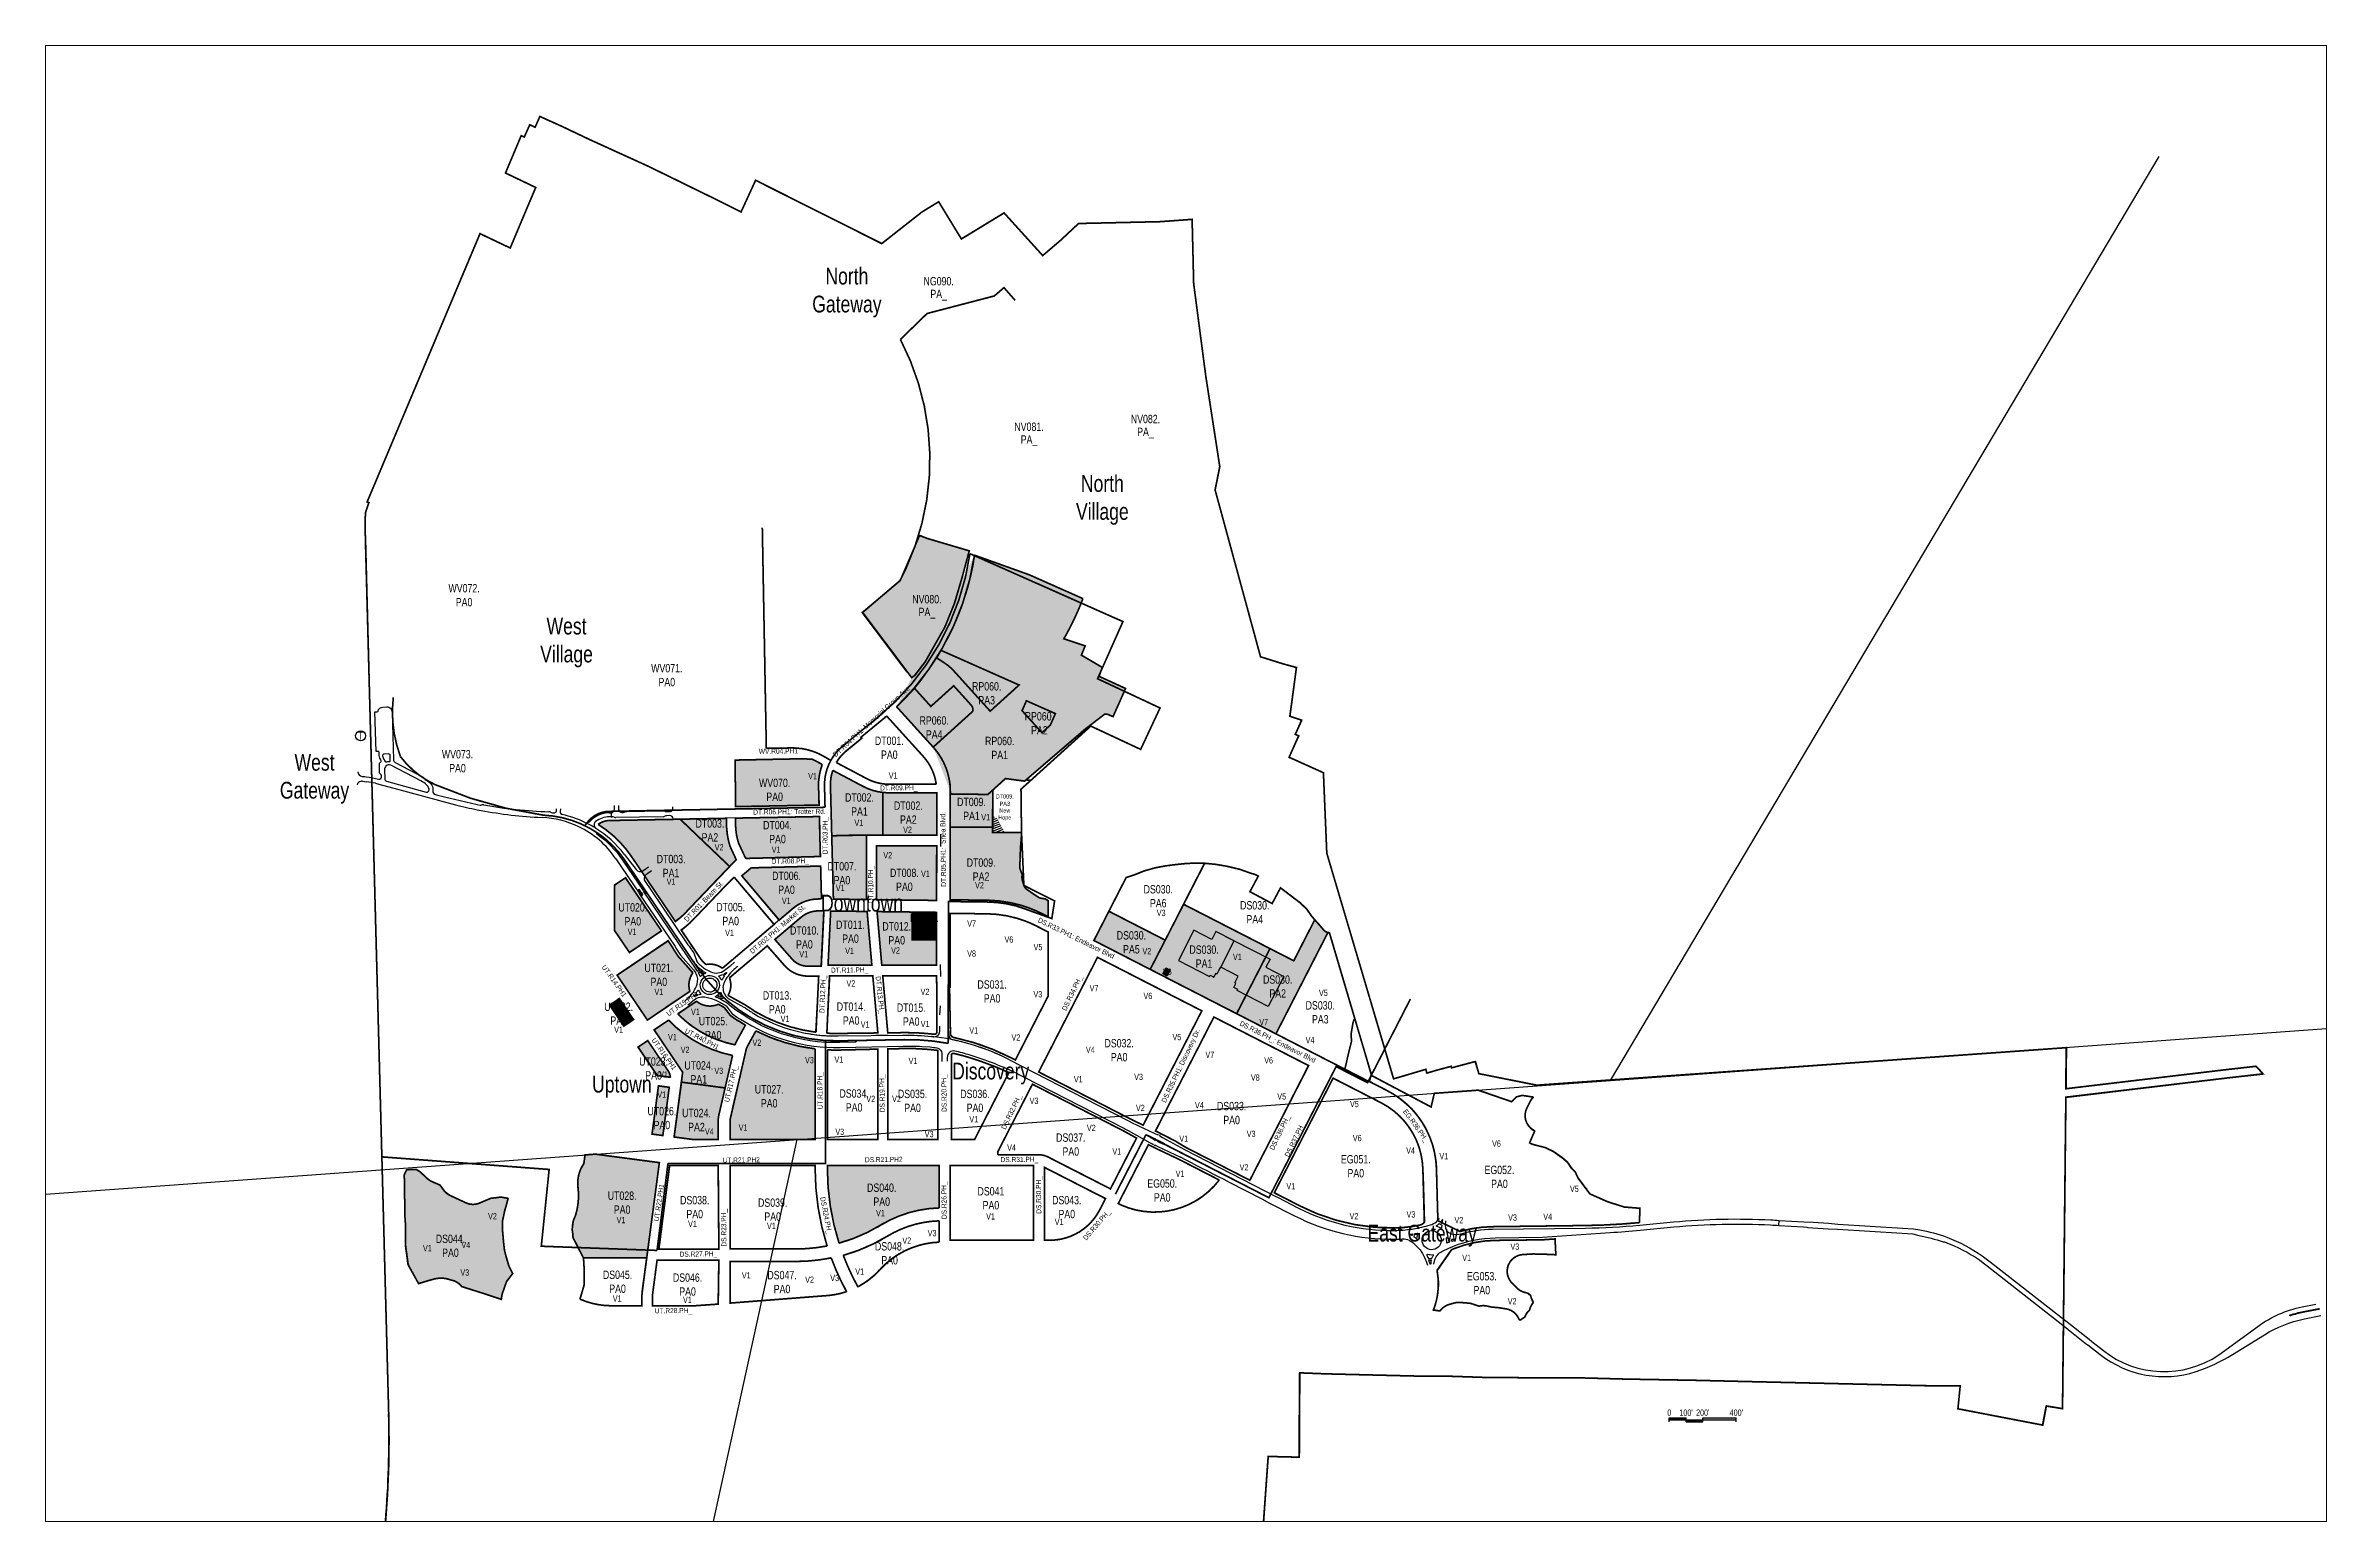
# Paper-space layout 'EPS-Color_2234_2020' of a CAD drawing. Extents: x 0 to 34, y 0 to 22.
# The model-space entities are those that its viewports show. They can reach past a viewport. Long polylines and large blocks are cut down to what shows.
import ezdxf
from ezdxf.enums import TextEntityAlignment as Align

# ---------------------------------------------------------------- set-up
doc = ezdxf.new("R2010")
doc.units = 0
doc.header["$LTSCALE"] = 1200
doc.header["$MEASUREMENT"] = 0
for name, pattern in [('BOUNDARY', [1.75, 1.25, -0.1, 0.1, -0.1, 0.1, -0.1]), ('DASHED2', [0.375, 0.25, -0.125]), ('HIDDEN2', [0.1875, 0.125, -0.0625]), ('PHANTOM2', [1.25, 0.625, -0.125, 0.125, -0.125, 0.125, -0.125])]:
    doc.linetypes.add(name, pattern=pattern)
for name, color, linetype, true_color in [('a-hatch-2018', 7, 'Continuous', 0xffb689), ('a-hatch-2019', 7, 'Continuous', 0xffb689), ('a-note-bldgs', 1, 'Continuous', 0xff0000), ('a-site-districts', 7, 'DASHED2', 0x0024c5), ('a-site-parcel-Color', 1, 'HIDDEN2', 0xff0000), ('OnBaseBoundary-ft', 2, 'PHANTOM2', 0xffff00)]:
    doc.layers.add(name, color=color, linetype=linetype, true_color=true_color)
for name, color, linetype in [('a-note-blocks', 3, 'Continuous'), ('a-note-parcel', 3, 'Continuous'), ('a-note-streets', 4, 'Continuous'), ('a-site-buildable', 4, 'Continuous'), ('a-site-parcel', 4, 'Continuous'), ('a-site-road', 1, 'Continuous'), ('a-site-road-2017', 1, 'Continuous'), ('a-site-roof', 4, 'Continuous'), ('a-xref', 7, 'Continuous'), ('TOWN_LINES', 5, 'Continuous')]:
    doc.layers.add(name, color=color, linetype=linetype)
doc.layers.add('a-vport', color=7, linetype='Continuous', plot=False)
doc.layers.add('NoPlot', color=193, linetype='Continuous', plot=False)
doc.styles.add('SWISS_LIGHT', font='swissl.ttf', dxfattribs={"width": 0.75})

psp = doc.layouts.new('EPS-Color_2234_2020')

msp = doc.modelspace()

# ---------------------------------------------------------------- texts
at = {"layer": 'a-note-bldgs', "char_height": 450, "attachment_point": 5, "rotation": 23.94014, "style": 'SWISS_LIGHT'}
for s, insert in [('V1', (54194, 112232)), ('V1', (61454, 112194)), ('V3', (75712, 111027)), ('V1', (48940, 109860)), ('V2', (56710, 109106)), ('V1', (81970, 110365)), ('V5', (88640, 110511)), ('V1', (53324, 108139)), ('V2', (63024, 107565)), ('V2', (75884, 108116)), ('V2', (56153, 106869)), ('V1', (59157, 106748)), ('V6', (77818, 107363)), ('V7', (85587, 106874)), ('V4', (89138, 107040)), ('V7', (63621, 104834)), ('V6', (66527, 104868)), ('V5', (68649, 105221)), ('V7', (73510, 104160)), ('V6', (77253, 105216)), ('V6', (87018, 104508)), ('V5', (93897, 104144)), ('V6', (104337, 105681)), ('V5', (110745, 104985)), ('V1', (48690, 103988)), ('V1', (53995, 103348)), ('V1', (60829, 102551)), ('V8', (64494, 102865)), ('V5', (80344, 103367)), ('V7', (83011, 103172)), ('V8', (86647, 102997)), ('V5', (88922, 102529)), ('V4', (98920, 102739)), ('V1', (101259, 103328)), ('V2', (44894, 102489)), ('V1', (50840, 100944)), ('V3', (70009, 102127)), ('V6', (95070, 102000)), ('V3', (107535, 101312)), ('V4', (109810, 102386)), ('V1', (56432, 99502)), ('V2', (59426, 100869)), ('V4', (75051, 100025)), ('V3', (78997, 99647)), ('V4', (83793, 99560)), ('V2', (104102, 99585)), ('V3', (108534, 99474)), ('V1', (42754, 98846)), ('V1', (53524, 97962)), ('V2', (62553, 99019)), ('V1', (66865, 97908)), ('V2', (69828, 98665)), ('V1', (75119, 97746)), ('V2', (80012, 97674)), ('V3', (88011, 99192)), ('V3', (100800, 98564)), ('V1', (48060, 97195)), ('V2', (57467, 97409)), ('V1', (63499, 96914)), ('V1', (83742, 96923)), ('V2', (88519, 96799)), ('V1', (92123, 96923)), ('V2', (97126, 96799)), ('V1', (105700, 97349)), ('V1', (41657, 94439)), ('V1', (59588, 95141)), ('V3', (72854, 95045)), ('V2', (77381, 94945)), ('V1', (84518, 94525)), ('V2', (109938, 95824)), ('V1', (54188, 93184)), ('V1', (63775, 94156)), ('V1', (79732, 94146)), ('V1', (45148, 91287)), ('V3', (56980, 91191)), ('V1', (58893, 92079)), ('V2', (63802, 91185)), ('V1', (69447, 92097)), ('V4', (72740, 91339)), ('V1', (48122, 91041)), ('V2', (53041, 90807)), ('V2', (62117, 90437)), ('V3', (66957, 89830)), ('V1', (47351, 88723)), ('V2', (48552, 88256)), ('V3', (51365, 87862)), ('V1', (78010, 87861)), ('V1', (43615, 87642)), ('V3', (61049, 87385)), ('V1', (73364, 86234)), ('V1', (47856, 86019, 2059)), ('V1', (48322, 84653, -2059)), ('V1', (54602, 84852)), ('V4', (52505, 83619)), ('V1', (66068, 83252)), ('V3', (70030, 83434)), ('V2', (68590, 82213)), ('V1', (59307, 79240, -2059)), ('V1', (66408, 78823)), ('V1', (54087, 77088, -2059)), ('V2', (63365, 76838)), ('V3', (64959, 77675)), ('V1', (49303, 75264)), ('V1', (59099, 75285)), ('V2', (40786, 71781)), ('V1', (55959, 71974)), ('V1', (51332, 70019)), ('V4', (39876, 69122)), ('V1', (37453, 67801)), ('V3', (40612, 67293))]:
    msp.add_mtext(s, dxfattribs=dict(at, insert=insert))
at = {"layer": 'a-note-blocks', "attachment_point": 5, "rotation": 23.94014, "style": 'SWISS_LIGHT'}
for s, insert, char_height in [('NG090.', (42817, 145883), 600), ('NV082.', (60344, 142875), 600), ('NV081.', (52953, 138986), 600), ('NV080.', (51282, 124744), 600), ('RP060.', (57721, 120782), 600), ('RP060.', (62039, 120351, 2064), 600), ('RP060.', (55279, 117023), 600), ('RP060.', (60158, 117585), 600), ('DT001.', (52933, 114394), 600), ('DT009.\\P\\PNew\\PHope', (62424, 113383), 300), ('DS030.', (81611, 114245), 600), ('WV072.', (20695, 112023), 600), ('WV071.', (36275, 112680), 600), ('DT009.', (60085, 112779), 600), ('DS030.', (74834, 112491), 600), ('DT002.', (56062, 110704), 600), ('DT002.', (52628, 109819), 600), ('DT009.', (62473, 109091), 600), ('DS030.', (79583, 109875), 600), ('DS030.', (85266, 110054), 600), ('DS030.', (88802, 109601), 600), ('WV070.', (46657, 108312), 600), ('DS030.', (74416, 108698), 600), ('DT004.', (48072, 105631), 600), ('DT008.', (57755, 106194), 600), ('DT007.', (53479, 104809), 600), ('EG052.', (105296, 104044), 600), ('DT003.', (43603, 103778), 600), ('DT006.', (50135, 102577), 600), ('DT012.', (58806, 102471), 600), ('DT012.', (60372, 103841), 600), ('WV073.', (25084, 100976), 600), ('DT011.', (55737, 101236), 600), ('DS031.', (66732, 101440), 600), ('DS032.', (76746, 101287), 600), ('T', (18209, 99377), 562), ('DT003.', (42096, 100323), 600), ('DT010.', (52889, 99521), 600), ('DS033.', (85928, 100440), 600), ('EG051.', (95592, 100570), 600), ('DT005.', (47389, 98911), 600), ('DT015.', (62115, 97577), 600), ('UT020.', (40995, 96050), 600), ('DT014.', (58159, 95898), 600), ('EG053.', (107229, 96579), 600), ('DT013.', (53000, 94485), 600), ('UT021.', (44455, 92847), 600), ('DS036.', (68788, 93785), 600), ('DS037.', (76323, 93710), 600), ('EG050.', (83637, 93365), 600), ('UT025.', (49557, 90946), 600), ('DS035.', (64707, 91973), 600), ('DS034.', (60873, 90304), 600), ('DS043.', (77879, 89502), 600), ('UT022.', (42956, 89142), 600), ('UT024.', (49899, 87633, -2059), 600), ('UT027.', (55199, 88110), 600), ('DS041', (72660, 87882), 600), ('UT023.', (46829, 86576), 600), ('UT024.', (51131, 84450, -2059), 600), ('DS040.', (65413, 84943), 600), ('UT026.', (48814, 83567), 600), ('DS048.', (67632, 81341), 600), ('DS039.\\P ', (58920, 80344), 600), ('DS038.', (53548, 78699), 600), ('UT028.', (48670, 76884), 600), ('DS047.', (61433, 76333), 600), ('DS046.', (55327, 73427), 600), ('DS045.', (50667, 71578), 600), ('DS044.', (38695, 69078), 600)]:
    msp.add_mtext(s, dxfattribs=dict(at, insert=insert, char_height=char_height))
at = {"layer": 'a-note-parcel', "attachment_point": 5, "rotation": 23.94014, "style": 'SWISS_LIGHT'}
for s, insert, char_height in [('PA_', (43221, 144973), 600), ('PA_', (60748, 141964), 600), ('PA_', (53357, 138076), 600), ('PA_', (51687, 123834), 600), ('PA3', (58125, 119871), 600), ('PA2', (62443, 119441, 2064), 600), ('PA4', (55683, 116113), 600), ('PA1', (60562, 116675), 600), ('PA0', (53337, 113483), 600), ('PA3', (62314, 113630), 300), ('PA4', (82015, 113334), 600), ('PA0', (21100, 111113), 600), ('PA0', (36679, 111770), 600), ('PA1', (60489, 111869), 600), ('PA6', (75238, 111581), 600), ('PA1', (53032, 108908), 600), ('PA2', (56466, 109793), 600), ('PA1', (79987, 108965), 600), ('PA2', (85670, 109144), 600), ('PA0', (47061, 107402), 600), ('PA2', (62877, 108180), 600), ('PA5', (74821, 107788), 600), ('PA3', (89206, 108691), 600), ('PA0', (48476, 104720), 600), ('PA0', (58159, 105284), 600), ('PA2', (44007, 102868), 600), ('PA0', (53883, 103899), 600), ('PA0', (60682, 103174), 600), ('PA0 ', (105700, 103134), 600), ('PA0', (50539, 101666), 600), ('PA0', (59211, 101560), 600), ('PA0', (25488, 100066), 600), ('PA1', (42500, 99412), 600), ('PA0', (56141, 100325), 600), ('PA0', (67136, 100529), 600), ('PA0', (77150, 100376), 600), ('PA0', (86332, 99529), 600), ('PA0 ', (95996, 99660), 600), ('PA0', (47793, 98001), 600), ('PA0', (53294, 98611), 600), ('PA0', (62519, 96667), 600), ('PA0', (41399, 95139), 600), ('PA0', (58563, 94988), 600), ('PA0 ', (107633, 95669), 600), ('PA0', (53404, 93575), 600), ('PA0', (69192, 92875), 600), ('PA0', (76728, 92800), 600), ('PA0', (44859, 91937), 600), ('PA0', (65111, 91063), 600), ('PA0 ', (84041, 92455), 600), ('PA0', (49961, 90035), 600), ('PA0', (61277, 89393), 600), ('PA0', (43360, 88232), 600), ('PA0 ', (78284, 88592), 600), ('PA1', (50303, 86723, -2059), 600), ('PA0', (55603, 87199), 600), ('PA0', (73064, 86971), 600), ('PA0', (47233, 85666), 600), ('PA2', (51535, 83539, -2059), 600), ('PA0 ', (65817, 84033), 600), ('PA0', (49218, 82657), 600), ('PA0\\P ', (59324, 79433), 600), ('PA0', (68036, 80431), 600), ('PA0 ', (53952, 77789), 600), ('PA0', (49074, 75974), 600), ('PA0', (61837, 75422), 600), ('PA0', (55731, 72517), 600), ('PA0 ', (51071, 70667), 600), ('PA0 ', (39099, 68168), 600)]:
    msp.add_mtext(s, dxfattribs=dict(at, insert=insert, char_height=char_height))
at = {"layer": 'a-note-streets', "char_height": 360, "attachment_point": 5, "style": 'SWISS_LIGHT'}
for s, insert, rotation in [('DT.R04.PH1: Memorial Grove Ave', (51196, 115141), 66.32314), ('WV.R04.PH1', (45978, 110499), 24.59669), ('DT.R09.PH_', (54936, 111549), 24.59669), ('DT.R05.PH1:  Shea Blvd.', (59614, 108857), 114.59669), ('DT.R06.PH1: Trotter Rd.', (48463, 106859), 24.59669), ('DT.R03.PH_', (51533, 106350), 113.94014), ('DS.R33.PH1: Endeavor Blvd', (70883, 106917), 357.84129), ('DS.R36.PH_: Endeavor Blvd', (87077, 105937), 357.0836), ('DT.R10.PH_', (55930, 104486), 114.59669), ('EG.R36.PH_', (98514, 104482), 329.80491), ('DT.R08.PH_', (49968, 103615), 24.59669), ('DS.R34.PH_', (72259, 103193), 88.47768), ('DS.R35.PH1: Discovery Dr.', (81480, 101613), 88.47768), ('DS.R36.PH_', (89886, 100108), 88.47768), ('DT.R01: Beam St.', (45459, 98522), 70.32184), ('DT.R02.PH1: Market St.', (51095, 98838), 64.76713), ('DS.R37.PH_', (91075, 100093), 88.47768), ('DT.R11.PH_', (57017, 98208), 24.59669), ('DT.R13.PH_', (59656, 97492), 300.18677), ('DT.R12.PH_', (55978, 95895), 111.71469), ('DS.R32.PH_', (71738, 93663), 88.47768), ('DS.R20.PH_', (66788, 92962), 114.59669), ('UT.R15.PH1', (47035, 91197), 59.41466), ('DS.R19.PH_', (62743, 91146), 114.59669), ('UT.R14.PH1', (41918, 90704), 329.41466), ('UT.R18.PH_', (58608, 89514), 114.59669), ('DS.R31.PH_', (73618, 90748), 24.59669), ('DS.R30.PH_', (75927, 89052), 114.59669), ('UT.R40.PH1', (49340, 89456), 356.35355), ('UT.R17.PH_', (52575, 87370), 100.73772), ('DS.R30.PH_', (80597, 88742), 73.26217), ('UT.R16.PH1', (47296, 87374), 329.41466), ('DS.R21.PH2', (64729, 86850), 24.59669), ('DS.R26.PH_', (69898, 85956), 114.59669), ('UT.R21.PH2', (55420, 82681), 24.59669), ('DS.R24.PH_', (62549, 81492), 305.1321), ('UT.R22.PH1', (51284, 77504), 105.46556), ('DS.R23.PH_', (56294, 77765), 114.59669), ('DS.R27.PH_', (55373, 75245), 24.59669), ('UT.R28.PH_', (55379, 70815), 24.59669)]:
    msp.add_mtext(s, dxfattribs=dict(at, insert=insert, rotation=rotation))
at = {"layer": 'a-site-districts', "char_height": 1200, "attachment_point": 5, "rotation": 23.94014, "style": 'SWISS_LIGHT'}
for s, insert in [('North\\PGateway', (37146, 142476)), ('North\\PVillage', (59874, 136331)), ('West\\PVillage', (28972, 111449)), ('Downtown', (55865, 102982)), ('East Gateway', (102152, 97501)), ('West\\PGateway', (16446, 95222)), ('Discovery', (69227, 95577)), ('Uptown', (45488, 84009))]:
    msp.add_mtext(s, dxfattribs=dict(at, insert=insert))

# ---------------------------------------------------------------- blocks, each defined once
blk = doc.blocks.new('phase-prop')
at = {"layer": 'OnBaseBoundary-ft'}
for points, const_width in [([(50270, 19151), (44907, 42045), (43207, 47611), (42651, 48737), (41997, 50542), (41294, 52328), (40541, 54094), (39740, 55838), (35520, 64699), (24377, 88095), (20305, 96645), (16772, 104062), (12794, 112414), (12410, 113248), (12050, 114092), (11984, 114859), (11848, 114856), (11688, 123016), (11439, 135678), (13832, 135617), (13739, 140317), (11346, 140384), (11289, 143283), (11529, 143283), (11532, 144243), (11952, 144241), (11955, 145081), (13645, 145073), (15814, 145016), (20483, 144971), (25930, 144768), (27882, 144680), (27914, 147172), (38002, 146695), (39722, 149942), (40511, 151082), (43077, 149307), (45114, 152251), (48877, 150582), (49612, 152120), (50288, 153720), (55590, 156219), (57596, 157290), (59568, 153125), (63031, 147451), (66587, 141918), (66955, 140263), (74773, 130669), (76499, 130866), (77430, 131011), (78419, 127633), (79306, 127716), (79300, 126608), (79565, 126607), (79556, 124927), (82251, 124912), (84808, 119747), (95730, 106930), (97560, 108488), (97742, 108274), (98290, 108741), (98527, 108932), (98527, 108932), (99132, 109418), (99202, 109335), (100576, 110440), (101151, 109744), (105281, 110673), (105277, 110612), (105281, 110673), (105281, 110673), (138827, 128505), (139990, 125807), (150067, 131797), (151768, 132794), (151996, 132701), (152221, 132601), (152444, 132495), (150372, 131280), (140230, 125251), (149053, 104784), (148268, 104581), (147919, 104491), (148239, 103133), (142215, 101736), (141698, 103309), (139391, 102293), (127174, 97204), (124256, 95992), (119544, 93999), (116559, 92769), (113794, 91545), (110415, 90072), (108223, 89186), (107049, 88672), (106126, 88268), (105885, 88168), (99842, 85660), (98130, 84978), (100548, 79448), (98493, 78594), (101692, 69744), (95815, 67310), (99326, 58041), (98732, 57789), (103049, 47712), (103843, 48053), (104784, 45856), (104280, 45653), (105334, 42954), (104716, 42689), (105142, 41696), (100608, 38867), (95338, 33961)], 120), ([(42651, 48737), (52743, 48297), (58616, 37000), (58828, 30876), (60976, 21501)], 60)]:
    blk.add_lwpolyline(points, dxfattribs=dict(at, const_width=const_width))
blk.add_lwpolyline([(95320, 33952), (100591, 38857), (105125, 41686), (104700, 42678), (105318, 42943), (104264, 45643), (104768, 45845), (103828, 48042), (103033, 47702), (98718, 57779), (99312, 58032), (95803, 67300), (101680, 69734), (98482, 78584), (100538, 79438), (98121, 84969), (99833, 85651), (106118, 88257), (108215, 89175), (110407, 90060), (113786, 91532), (116551, 92757), (119536, 93986), (124249, 95978), (127167, 97190), (139385, 102277), (141691, 103292), (142209, 101719), (148233, 103115), (147913, 104473), (149048, 104766), (140227, 125235), (150371, 131262), (152443, 132477, 0.0200092), (151767, 132776), (150066, 131779), (139988, 125790), (138825, 128489), (109968, 113104), (105272, 110601), (105276, 110662), (101146, 109734), (100571, 110430), (99197, 109326), (99127, 109408), (98285, 108731), (97736, 108265), (97555, 108478), (95724, 106921), (84805, 119740), (82248, 124905), (79553, 124920), (79563, 126600), (79298, 126602), (79304, 127710), (78417, 127627), (77429, 131005), (76498, 130860), (74771, 130664), (66955, 140259), (66587, 141914), (63032, 147447), (59570, 153122), (57599, 157287), (55593, 156216), (50290, 153719), (49614, 152119), (48879, 150581), (45116, 152250), (43079, 149307), (40513, 151082), (39724, 149942), (38003, 146696), (27915, 147175), (27883, 144682), (27883, 144682), (25930, 144770), (20484, 144974), (15814, 145020), (13645, 145078), (11956, 145086), (11953, 144246), (11533, 144248), (11530, 143288), (11290, 143288), (11346, 140390), (13739, 140322), (13832, 135621), (11438, 135683), (11844, 114861), (11980, 114863), (12045, 114097, 0.0135224), (12789, 112419), (16766, 104066), (20297, 96648), (23908, 89064), (35507, 64700), (39726, 55838, -0.0277445), (42635, 48737), (52743, 48297), (58616, 37000)], format="xyb", dxfattribs=at)
at = {"layer": 'TOWN_LINES', "linetype": 'BOUNDARY', "ltscale": 5, "flags": 128}
for points in [[(109972, 113116), (119022, 189488)], [(-12122, 47963), (179386, 150164)], [(58450, 85635), (74287, 8433)]]:
    blk.add_lwpolyline(points, dxfattribs=at)
blk = doc.blocks.new('Scale')
for p, q in [((0, 0), (0, 0.0625)), ((0, 0.0625), (0.25, 0.0625)), ((0, 0.03125), (1, 0.03125)), ((0.25, 0), (0.25, 0.0625)), ((0.25, 0), (0.5, 0)), ((0.5, 0), (0.5, 0.0625)), ((0.5, 0.0625), (1, 0.0625)), ((1, 0), (1, 0.0625))]:
    blk.add_line(p, q)
for points in [[(0, 0.0625), (0.25, 0.0625), (0, 0.03125), (0.25, 0.03125)], [(0.25, 0.03125), (0.5, 0.03125), (0.25, 0), (0.5, 0)], [(0.5, 0.0625), (1, 0.0625), (0.5, 0.03125), (1, 0.03125)]]:
    blk.add_solid(points)
at = {"style": 'SWISS_LIGHT', "width": 0.75}
for tag, p in [('0', (0, 0.0625)), ('1/4"', (0.25, 0.0625)), ('1/2"', (0.5, 0.0625)), ('1"', (1, 0.0625))]:
    blk.add_attdef(tag, text='', height=0.09375, dxfattribs=at).set_placement(p, align=Align.BOTTOM_CENTER)
blk = doc.blocks.new('Parkway-flat-1')
at = {"layer": 'a-site-road-2017'}
for p, q in [((22855858, 27686369), (22856135, 27686332)), ((22856786, 27686234), (22857031, 27686172)), ((22857031, 27686172), (22858356, 27685810)), ((22858356, 27685810), (22859069, 27685615)), ((22859069, 27685615), (22862513, 27684683)), ((22861222, 27685375), (22864064, 27684705)), ((22864064, 27684705), (22864264, 27684665)), ((22868403, 27683796), (22868708, 27683781)), ((22869444, 27684117), (22869553, 27684115)), ((22869729, 27684244), (22869736, 27684293)), ((22869736, 27684293), (22869738, 27684400)), ((22870025, 27684398), (22870007, 27684213)), ((22873650, 27684124), (22873651, 27683837)), ((22873651, 27683837), (22873725, 27683837)), ((22873885, 27684370), (22873878, 27684642)), ((22877367, 27683834), (22873979, 27683770)), ((22877834, 27683915), (22877618, 27683911)), ((22878080, 27683584), (22878079, 27683680)), ((22873977, 27680829), (22875642, 27678365)), ((22874575, 27681164), (22875426, 27680052)), ((22876070, 27679210), (22876486, 27678595)), ((22875642, 27678365), (22875682, 27678305)), ((22876486, 27678595), (22879094, 27674734)), ((22878175, 27674614), (22878219, 27674549)), ((22878219, 27674549), (22878265, 27674438)), ((22878265, 27674438), (22878604, 27673936)), ((22878604, 27673936), (22879547, 27672883)), ((22879094, 27674734), (22879137, 27674669)), ((22879137, 27674669), (22879225, 27674583)), ((22879225, 27674583), (22879372, 27674364)), ((22879372, 27674364), (22879406, 27674314)), ((22879406, 27674314), (22879560, 27674085)), ((22879560, 27674085), (22879771, 27673476)), ((22879547, 27672883), (22879676, 27672693)), ((22880336, 27672979), (22880396, 27672939)), ((22881763, 27672854), (22882139, 27673150)), ((22882139, 27673150), (22882201, 27673199)), ((22882201, 27673199), (22882433, 27673382)), ((22882433, 27673382), (22882481, 27673420)), ((22878962, 27670687), (22878915, 27670649)), ((22879018, 27670732), (22878962, 27670687)), ((22879078, 27670781), (22879018, 27670732)), ((22879532, 27671306), (22879492, 27671245)), ((22897770, 27668802), (22897780, 27668269)), ((22897721, 27666338), (22897715, 27666650)), ((22902749, 27665427), (22902814, 27665395)), ((22902814, 27665395), (22903189, 27665207)), ((22903189, 27665207), (22907151, 27663175)), ((22907151, 27663175), (22907215, 27663142)), ((22907215, 27663142), (22910376, 27661521)), ((22920613, 27656265), (22922546, 27655280)), ((22930951, 27654334), (22931058, 27654350)), ((22930951, 27654334), (22930951, 27654334)), ((22957194, 27654595), (22957217, 27654954)), ((22929671, 27653607), (22930253, 27653614)), ((22930776, 27653502), (22930776, 27653502)), ((22930776, 27653502), (22930776, 27653502))]:
    blk.add_line(p, q, dxfattribs=at)
for points in [[(22855511, 27687053, 0.3675545), (22855840, 27686722), (22856009, 27686706), (22856118, 27686693, -0.0316792), (22857004, 27686526, 0.2334595), (22857160, 27686559, 0.2370642), (22857206, 27686657), (22857203, 27686773, 0.2679492), (22857140, 27686876, -0.2679492), (22857077, 27686978), (22857061, 27687613, -0.2791255), (22857122, 27687721, 0.4041095), (22857170, 27687881, -0.0351291), (22857104, 27688036, -0.0768827), (22857038, 27688397), (22857037, 27688462, 0.4142136), (22857000, 27688497), (22856820, 27688492), (22856744, 27691335), (22856908, 27691339, 0.356394), (22856966, 27691389, -0.356394), (22857311, 27691686), (22857599, 27691694, -0.1989124), (22857856, 27691595, -0.1989124), (22857968, 27691343), (22858060, 27687918, 0.2679492), (22858188, 27687716), (22860189, 27686672, -0.1622777), (22860294, 27686563, 0.1622777), (22860400, 27686454), (22860508, 27686397, -0.3102923), (22860891, 27685677, 0.370089), (22861066, 27685419), (22861222, 27685375)], [(22857541, 27687753, -0.114557), (22857782, 27687794, 0.4402754), (22857845, 27687855), (22857836, 27688207, 0.4142136), (22857713, 27688324), (22857403, 27688315, 0.4885057), (22857291, 27688163), (22857305, 27688117), (22857363, 27687979), (22857464, 27687781, 0.3911732), (22857541, 27687753)], [(22857449, 27686538, 0.3307433), (22857582, 27686370), (22860400, 27685600, 0.3178372), (22860596, 27685671, 0.2401364), (22860618, 27685833, 0.1221065), (22860428, 27686123, 0.0669942), (22860036, 27686400), (22857887, 27687521, 0.3321207), (22857533, 27687464, 0.2015689), (22857432, 27687204), (22857449, 27686538)], [(22874166, 27684649), (22874173, 27684404), (22874173, 27684372), (22874179, 27684326, 0.356394), (22874418, 27684138), (22874511, 27684140, 0.1395991), (22874637, 27684178, -0.1395991), (22874763, 27684217), (22877358, 27684266, -0.1395991), (22877485, 27684232, 0.0694628), (22877547, 27684207, 0.0694628), (22877613, 27684199), (22877829, 27684203, 0.2993304), (22878046, 27684352, 0.0652555), (22878062, 27684412, 0.017486), (22878063, 27684543)], [(22872641, 27682689, 0.9888381), (22872600, 27682630, -0.0910412), (22874466, 27680727), (22875930, 27678560), (22876015, 27678617), (22876135, 27678438), (22876160, 27678454), (22874660, 27680676, 0.0967029), (22872641, 27682689)], [(22875678, 27678418, 0.4142136), (22875711, 27678412), (22875771, 27678452, 0.4142136), (22875777, 27678485), (22875706, 27678591, 0.2679492), (22875652, 27678618), (22875590, 27678613, 0.5773503), (22875572, 27678576), (22875678, 27678418)], [(22875896, 27678310), (22875845, 27678386, 0.4142101), (22875811, 27678392), (22875752, 27678352, 0.4142136), (22875745, 27678319), (22875831, 27678191, 0.5773503), (22875873, 27678194), (22875900, 27678250, 0.2679451), (22875896, 27678310)], [(22875970, 27678500), (22875995, 27678517), (22876116, 27678338), (22876201, 27678395), (22879451, 27673583, 0.0891792), (22880191, 27672822, -0.4100224), (22880197, 27672789), (22880168, 27672747), (22879946, 27672824), (22879865, 27672775, -0.4015458), (22879833, 27672782), (22875970, 27678500)], [(22879907, 27672661, -0.3975483), (22879915, 27672693), (22879957, 27672719), (22880205, 27672633), (22880277, 27672736, -0.4044949), (22880309, 27672742), (22880349, 27672717), (22880389, 27672692, -0.6232759), (22880384, 27672628, 0.1141933), (22880048, 27672400, -0.5888436), (22880007, 27672410, 0.0566371), (22879907, 27672661)], [(22881371, 27672452, 0.0572226), (22881631, 27672538, -0.3465599), (22881660, 27672531), (22881731, 27672442, -0.3211319), (22881732, 27672414, 0.0237594), (22881590, 27672168, -0.6232759), (22881525, 27672169, 0.0823445), (22881359, 27672412, -0.5888436), (22881371, 27672452)], [(22881757, 27672606, 0.0275049), (22881865, 27672682, -0.8871636), (22881899, 27672648, 0.0114759), (22881816, 27672538, -0.4981853), (22881778, 27672537), (22881751, 27672571, -0.44885), (22881757, 27672606)], [(22879139, 27670367), (22879589, 27670727, -0.2292276), (22880456, 27670924, -0.0461936), (22881191, 27670681, -0.0474493), (22881887, 27670295), (22882309, 27669737, 0.0114769), (22882784, 27669403), (22882895, 27669358, 0.1519015), (22890022, 27667321), (22894534, 27667425, -0.0222663), (22895881, 27667396), (22896465, 27667358, -0.0094017), (22896939, 27667301, -0.3694884), (22897302, 27666893), (22897313, 27666330)], [(22879652, 27671094, -0.4351852), (22879687, 27671099, -0.0593858), (22879725, 27671057, -0.4793317), (22879716, 27671021, 0.019226), (22879616, 27670972, -0.8161603), (22879586, 27671008, 0.0112566), (22879652, 27671094)], [(22879732, 27671213, 0.0217884), (22879837, 27671394, -0.6147125), (22879901, 27671393, 0.0784075), (22880062, 27671163, -0.6010766), (22880049, 27671123, 0.0355688), (22879851, 27671073, -0.3541122), (22879823, 27671084, 0.0967656), (22879738, 27671181, -0.3880198), (22879732, 27671213)], [(22881132, 27670994, 0.1127707), (22881435, 27671257, -0.5888436), (22881477, 27671252, 0.0611355), (22881618, 27670995, -0.3997092), (22881613, 27670963), (22881575, 27670932), (22881324, 27671019), (22881267, 27670898, -0.4092296), (22881236, 27670886, 0.0065082), (22881135, 27670929, -0.6334178), (22881132, 27670994)], [(22881374, 27670900), (22881594, 27670824), (22881674, 27670888, -0.3944498), (22881707, 27670886), (22881797, 27670797, 0.1859482), (22889887, 27667799), (22891113, 27667815, -0.9948579), (22891115, 27667695), (22890014, 27667669, -0.1763975), (22882149, 27670329, 0.055401), (22881365, 27670826, -0.4092296), (22881354, 27670857), (22881374, 27670900)], [(22931058, 27654350), (22931058, 27654350, 0.4158662), (22931058, 27654350, 0.0322406), (22932264, 27654624, 0.1035636), (22932697, 27654857), (22932781, 27654934), (22932781, 27654934)], [(22932880, 27654710, -0.3183252), (22932908, 27654714), (22933069, 27654627, -0.3060863), (22933082, 27654603), (22933069, 27654433, -0.5331578), (22933018, 27654402), (22932711, 27654538, -0.6020201), (22932708, 27654580, 0.0450736), (22932880, 27654710)], [(22932781, 27654934), (22932781, 27654934, 0.420201), (22932781, 27654934, 0.0469301), (22932923, 27655109)], [(22932998, 27654834, 0.4727517), (22933005, 27654797), (22933073, 27654761, 0.5078976), (22933108, 27654778, -0.021174), (22933154, 27654975, 0.8791082), (22933110, 27654994, -0.0407654), (22932998, 27654834)], [(22933313, 27654586), (22933313, 27654586, 0.4264743), (22933313, 27654586, 0.3307921), (22933724, 27654001), (22933764, 27653988), (22933873, 27653962), (22933873, 27653962)], [(22933356, 27654913, 0.02212), (22933323, 27654704), (22933313, 27654586), (22933313, 27654586)], [(22933873, 27653962), (22933873, 27653962, 0.4202041), (22933873, 27653962, 0.1178373), (22934430, 27653986, -0.0664748), (22936714, 27654320), (22943365, 27654405, 0.0203034), (22947242, 27654611), (22949652, 27654838, -0.0362722), (22956631, 27654988, -0.0030442), (22957217, 27654954), (22958987, 27654842), (22959647, 27654824), (22960762, 27654753), (22961419, 27654688), (22966040, 27654395), (22966828, 27654335), (22967286, 27654270, -0.0439071), (22969210, 27653756), (22969886, 27653459, -0.0630768), (22972330, 27651993), (22977415, 27647996), (22977949, 27647607), (22979415, 27646455), (22979589, 27646288), (22980425, 27645630, 0.3256921), (22988688, 27645329), (22991482, 27647366, -0.1077719), (22994645, 27648761), (22995630, 27648962)], [(22933913, 27653104), (22933913, 27653104, -0.415053), (22933913, 27653104, -0.0917635), (22936913, 27653699), (22940289, 27653742), (22945130, 27654078, 0.0060491), (22947276, 27654253, 0.0060491)], [(22947276, 27654253), (22949686, 27654480, -0.0362722), (22956613, 27654628, -0.0030442), (22957194, 27654595), (22958971, 27654482), (22959203, 27654467), (22959277, 27654439), (22959628, 27654416), (22960729, 27654347), (22961389, 27654329), (22966015, 27654035), (22966789, 27653977), (22967222, 27653867, -0.0411579), (22968963, 27653411), (22969042, 27653408, -0.0171498), (22969741, 27653129, -0.0630768), (22972107, 27651710), (22977198, 27647709), (22977844, 27647201)], [(22930773, 27653969), (22930963, 27653982, -0.5198928), (22930988, 27653951), (22930967, 27653877, -0.4597408), (22930934, 27653861, 0.0370003), (22930767, 27653922, -0.846372), (22930773, 27653969)], [(22930776, 27653502), (22930881, 27653446, -0.4202041), (22930881, 27653446, -0.0613369), (22931113, 27653267), (22931437, 27652946, -0.0594549), (22931614, 27652723, -0.0372495), (22931917, 27652137), (22931961, 27652030)], [(22931120, 27653979), (22931072, 27653807, 0.3305646), (22931082, 27653781, -0.0474809), (22931262, 27653641, 0.589735), (22931302, 27653654), (22931365, 27653972, 0.5075581), (22931326, 27654015), (22931141, 27653996, 0.3107686), (22931120, 27653979)], [(22932589, 27652158), (22932589, 27652158, -0.456716), (22932589, 27652158, -0.1810974), (22933092, 27652725, -0.0237216), (22933813, 27653064), (22933913, 27653104), (22933913, 27653104)], [(22933424, 27653376, 0.5055689), (22933472, 27653345), (22933645, 27653408, 0.3120085), (22933661, 27653430), (22933665, 27653598, 0.3365588), (22933648, 27653622, -0.046758), (22933441, 27653706, 0.5829844), (22933406, 27653684), (22933424, 27653376)], [(22933782, 27653488, 0.517631), (22933814, 27653465, -0.0057321), (22933998, 27653523, 0.860609), (22933991, 27653570, -0.0374551), (22933812, 27653584, 0.4534175), (22933784, 27653561), (22933782, 27653488)], [(22931961, 27652030), (22931961, 27652030, -0.4158063), (22931961, 27652030, -0.0164354), (22932060, 27651755)], [(22932105, 27652239, 0.3173205), (22932128, 27652224), (22932356, 27652231, 0.2961825), (22932378, 27652246, -0.0470126), (22932482, 27652445, 0.6373328), (22932459, 27652482, -0.0843568), (22932058, 27652501, 0.6148044), (22932017, 27652451), (22932105, 27652239)], [(22932241, 27651837, 0.0129694), (22932166, 27652074, -0.5066393), (22932188, 27652106), (22932299, 27652109, -0.4966199), (22932323, 27652079, 0.0499987), (22932288, 27651842, -0.8488694), (22932241, 27651837)], [(22932518, 27651827, -0.0509585), (22932552, 27652044), (22932589, 27652158)], [(22977844, 27647201), (22977891, 27647134), (22979226, 27646084), (22979302, 27646055), (22980202, 27645347, 0.2507067), (22987059, 27644136, 0.0596649), (22989657, 27645345), (22991957, 27646770, -0.0887861), (22994803, 27647899), (22995970, 27648137)], [(22993781, 27648182, -0.0309973), (22994712, 27648432), (22995815, 27648656, -1), (22995829, 27648586), (22994726, 27648361, 0.0260784), (22993801, 27648124, -1), (22993781, 27648182)]]:
    blk.add_lwpolyline(points, format="xyb", dxfattribs=at)
for centre, radius in [((22880709, 27671789), 684), ((22880709, 27671789), 504), ((22932355, 27653539), 684)]:
    blk.add_circle(centre, radius, dxfattribs=at)
for centre, radius, start, end in [((22855803, 27686013), 360, 102.67382, 161.86661), ((22855803, 27686013), 360, 81.14208, 102.67382), ((22855854, 27682250), 4091, 76.83107, 86.05592), ((22870107, 27715118), 31368, 255.98955, 258.89599), ((22870107, 27715118), 31368, 258.89599, 266.8869), ((22864309, 27684901), 240, 259.13926, 291.16225), ((22864483, 27684454), 240, 79.60704, 111.16225), ((22870107, 27715118), 30936, 259.60704, 268.3074), ((22868408, 27677068), 6720, 64.25229, 87.44409), ((22869186, 27683956), 240, 56.75219, 88.3074), ((22869449, 27684357), 240, 236.75219, 268.77517), ((22869556, 27684295), 180, 268.97679, 343.67193), ((22870203, 27684170), 201, 167.68422, 204.1666), ((22870183, 27684164), 180, 204.95088, 257.5527), ((22868494, 27676512), 7656, 64.65334, 77.5527), ((22873645, 27684364), 240, 271.08663, 1.51591), ((22873730, 27683597), 240, 59.2983, 91.085), ((22873975, 27684010), 240, 239.2983, 271.08663), ((22877362, 27684074), 240, 271.08663, 302.87496), ((22877623, 27683671), 240, 91.08663, 122.87496), ((22877839, 27683675), 240, 1.08663, 91.08663), ((22868408, 27677068), 6720, 34.03734, 64.25229), ((22869793, 27678883), 4960, 56.08444, 66.48806), ((22868494, 27676512), 7656, 37.42318, 57.91915), ((22878880, 27672155), 960, 27.51936, 34.03734), ((22878880, 27672155), 960, 342.07202, 27.51936), ((22882019, 27675462), 3000, 221.4633, 235.88844), ((22882019, 27675462), 3000, 237.26388, 245.38991), ((22881169, 27673608), 960, 245.38991, 308.2423), ((22877510, 27672598), 2400, 310.7786, 325.6846), ((22877510, 27672598), 2400, 327.40366, 342.07202), ((22898200, 27668277), 420, 181.08825, 258.2818), ((22894883, 27652285), 15912, 62.84972, 78.2818), ((22898135, 27666658), 420, 77.25183, 181.08825), ((22894883, 27652285), 15156, 72.94133, 77.25183), ((22892380, 27644129), 23688, 64.03999, 72.94133), ((22274208, 26406119), 1407375, 62.658156, 62.943014), ((22929479, 27668798), 15192, 242.84972, 270.72637), ((22929545, 27663830), 9600, 270.76083, 278.42423), ((22930268, 27652415), 1200, 64.95123, 90.72637)]:
    blk.add_arc(centre, radius, start, end, dxfattribs=at)
at = {"layer": 'NoPlot'}
for p, q in [((22873513, 27684124), (22873650, 27684124)), ((22873725, 27683837), (22873518, 27683836)), ((22875913, 27679972), (22876325, 27680251)), ((22876527, 27679952), (22876167, 27679709)), ((22875682, 27678305), (22878175, 27674614)), ((22902144, 27666444), (22907500, 27663697)), ((22907500, 27663697), (22910724, 27662044)), ((22910376, 27661521), (22910440, 27661488)), ((22910440, 27661488), (22910643, 27661384)), ((22910643, 27661384), (22912217, 27660509)), ((22910724, 27662044), (22910928, 27661939)), ((22910928, 27661939), (22912557, 27661171)), ((22912557, 27661171), (22912754, 27661070)), ((22912786, 27661081), (22912808, 27661124)), ((22912915, 27661069), (22912893, 27661026)), ((22912893, 27661026), (22912903, 27660994)), ((22912903, 27660994), (22913100, 27660893)), ((22913100, 27660893), (22914674, 27660018)), ((22912217, 27660509), (22912414, 27660408)), ((22912424, 27660376), (22912403, 27660333)), ((22912509, 27660279), (22912531, 27660321)), ((22912564, 27660332), (22912760, 27660231)), ((22912760, 27660231), (22914389, 27659463)), ((22914674, 27660018), (22921253, 27656644)), ((22921253, 27656644), (22921317, 27656612)), ((22921317, 27656612), (22922831, 27655835))]:
    blk.add_line(p, q, dxfattribs=at)
for points in [[(22882704, 27673137), (22882658, 27673101, 0.021834), (22882431, 27672912), (22882374, 27672859, 0.0933553), (22881730, 27671954, 0.2589101), (22881794, 27671083), (22881836, 27671025, 0.0480654), (22881954, 27670899), (22882024, 27670839), (22883151, 27670213, 0.0058382), (22883377, 27670061), (22883427, 27670029, 0.0065078), (22883684, 27669868), (22883772, 27669787), (22883845, 27669744, 0.1364674), (22889881, 27668147), (22894592, 27668206, -0.0309492), (22896560, 27668110, 0.0040204), (22896707, 27668092), (22896771, 27668090, 0.4095061), (22897175, 27668518), (22897175, 27668518), (22897175, 27668518), (22897169, 27668853)], [(22912616, 27660750, 0.4142136), (22912611, 27660766), (22912409, 27660870), (22912082, 27661024, 0.9672226), (22912060, 27660981), (22912375, 27660806), (22912578, 27660702, 0.4142136), (22912594, 27660707), (22912616, 27660750)], [(22912723, 27660695), (22912701, 27660652, 0.4142136), (22912706, 27660636), (22912909, 27660532), (22913235, 27660379, 0.9672216), (22913257, 27660421), (22912941, 27660597), (22912739, 27660700, 0.4142136), (22912723, 27660695)]]:
    blk.add_lwpolyline(points, format="xyb", dxfattribs=at)
for centre, radius, start, end in [((22873551, 27682173), 1951, 91.12873, 137.91905), ((22873550, 27682180), 1656, 91.08663, 127.73434), ((22871900, 27683702), 300, 244.65334, 284.5945), ((22871900, 27683702), 300, 284.5945, 312.59399), ((22872720, 27683253), 300, 127.73434, 180.13867), ((22872720, 27683253), 300, 180.13867, 237.91915), ((22875712, 27680271), 360, 217.42318, 304.03734), ((22876369, 27679411), 360, 165.0676, 214.03734), ((22876369, 27679411), 360, 124.03734, 165.0676), ((22912765, 27661092), 24, 242.84972, 332.84972), ((22912403, 27660387), 24, 332.84972, 62.84972), ((22912553, 27660310), 24, 62.84972, 152.84972), ((22929479, 27668798), 14568, 242.84972, 270.76083)]:
    blk.add_arc(centre, radius, start, end, dxfattribs=at)

# ---------------------------------------------------------------- hatches: boundary and pattern name
at = {"layer": 'a-hatch-2018'}
h = msp.add_hatch(color=256, dxfattribs=at)
h.dxf.hatch_style = 1
h.paths.add_polyline_path([(49488, 128726), (52645, 129139), (52937, 127292), (53203, 125258), (53263, 123440), (52990, 120639), (52690, 119386), (52563, 119176), (47454, 122024), (48993, 125189), (48948, 128705)])
h = msp.add_hatch(color=256, dxfattribs=at)
h.dxf.hatch_style = 1
edge = h.paths.add_edge_path()
edge.add_line((65388, 120818), (66186, 122282))
edge.add_line((66186, 122282), (66263, 122412))
edge.add_line((66263, 122412), (66448, 122463))
edge.add_line((66448, 122463), (66865, 122474))
edge.add_line((66865, 122474), (66865, 122885))
edge.add_line((66865, 122885), (66866, 124677))
edge.add_line((66866, 124677), (64788, 124703))
edge.add_line((64788, 124703), (64726, 125378))
edge.add_line((64726, 125378), (63009, 125574))
edge.add_line((63009, 125574), (62984, 126287))
edge.add_line((62984, 126287), (61389, 126132))
edge.add_line((61389, 126132), (61432, 126591))
edge.add_arc((41699, 128213), 19800, 355.30137, 363.19559)
edge.add_line((61468, 129316), (57267, 129316))
edge.add_line((57267, 129316), (53114, 129008))
edge.add_arc((34872, 123929), 18936, -22.0129, 15.5565, ccw=False)
edge.add_line((52427, 116832), (56007, 115245))
edge.add_arc((54108, 110961), 4686, 23.86986, 66.09748, ccw=False)
edge.add_line((58394, 112857), (58468, 112689))
edge.add_line((58468, 112689), (59803, 113262))
edge.add_line((59803, 113262), (60940, 113749))
edge.add_line((60940, 113749), (61627, 115298))
edge.add_line((61627, 115298), (62952, 115686))
edge.add_line((62952, 115686), (65388, 120818))
h = msp.add_hatch(color=256, dxfattribs=at)
h.dxf.hatch_style = 1
h.paths.add_polyline_path([(83865, 111859), (76927, 112248), (76766, 109369), (76634, 107021), (83571, 106632)])
h = msp.add_hatch(color=256, dxfattribs=at)
h.dxf.hatch_style = 1
h.paths.add_polyline_path([(79819, 111413), (79783, 110768), (78355, 110848), (78219, 108424), (80708, 108284), (80713, 108378), (81033, 108360), (81051, 108682), (81145, 108676), (81160, 108950), (81173, 109221), (81283, 111331)])
h = msp.add_hatch(color=256, dxfattribs=at)
h.dxf.hatch_style = 1
h.paths.add_polyline_path([(46143, 101539), (41529, 103195), (41510, 103186), (36863, 101016, 0.1417711), (36317, 100472, -0.1053136), (39441, 99335), (44192, 96364), (44315, 96595, 0.036352), (44591, 97217)])
at = {"layer": 'a-hatch-2019'}
h = msp.add_hatch(color=256, dxfattribs=at)
h.dxf.hatch_style = 1
h.paths.add_polyline_path([(61023, 114410), (60921, 114181, -0.1892081), (60294, 113562), (58435, 112764), (59431, 110512), (62203, 111742)])
h = msp.add_hatch(color=256, dxfattribs=at)
h.dxf.hatch_style = 1
edge = h.paths.add_edge_path()
edge.add_arc((87078, 115184), 600, 244.95179, 280.25538, ccw=False)
edge.add_line((86824, 114640), (86317, 114877))
edge.add_line((86317, 114877), (85954, 115043))
edge.add_line((85954, 115043), (85770, 111752))
edge.add_line((85770, 111752), (83865, 111859))
edge.add_line((83865, 111859), (83571, 106632))
edge.add_line((83571, 106632), (86728, 106455))
edge.add_line((86728, 106455), (87185, 114594))
h = msp.add_hatch(color=256, dxfattribs=at)
h.dxf.hatch_style = 1
h.paths.add_polyline_path([(57544, 112375), (54399, 110979, -0.0274197), (53999, 110827), (55236, 108041), (58768, 109609)])
h = msp.add_hatch(color=256, dxfattribs=at)
h.dxf.hatch_style = 1
edge = h.paths.add_edge_path()
edge.add_line((67972, 108550), (67720, 108586))
edge.add_line((67720, 108586), (67464, 108513))
edge.add_arc((67299, 109090), 600, 261.08371, 285.93488, ccw=False)
edge.add_line((67206, 108497), (66857, 108552))
edge.add_arc((66950, 109145), 600, 258.99239, 261.08371, ccw=False)
edge.add_line((66836, 108556), (66252, 108669))
edge.add_arc((66366, 109258), 600, 220.69599, 258.99239, ccw=False)
edge.add_line((65912, 108867), (65688, 109127))
edge.add_arc((66143, 109518), 600, 203.40139, 220.69599, ccw=False)
edge.add_line((65592, 109280), (65485, 109527))
edge.add_line((65485, 109527), (65254, 109761))
edge.add_arc((65680, 110183), 600, 202.1189, 224.74474, ccw=False)
edge.add_line((65124, 109957), (64930, 110434))
edge.add_line((64930, 110434), (64727, 110938))
edge.add_line((64727, 110938), (64542, 111420))
edge.add_arc((65102, 111635), 600, 198.87037, 200.97576, ccw=False)
edge.add_line((64534, 111441), (64352, 111975))
edge.add_line((64352, 111975), (64239, 112245))
edge.add_line((64239, 112245), (62348, 111407))
edge.add_line((62348, 111407), (62200, 111741))
edge.add_line((62200, 111741), (59431, 110512))
edge.add_line((59431, 110512), (61531, 105766))
edge.add_line((61531, 105766), (63984, 106819))
edge.add_arc((67487, 98652), 8886, 97.3536, 113.21867, ccw=False)
edge.add_arc((67487, 98652), 8886, 86.78985, 97.3536, ccw=False)
edge.add_line((67985, 107524), (68438, 107499))
edge.add_line((68438, 107499), (67972, 108550))
h = msp.add_hatch(color=256, dxfattribs=at)
h.dxf.hatch_style = 1
h.paths.add_polyline_path([(81283, 111331), (84179, 111168), (84143, 110523), (85571, 110443), (85435, 108019), (82946, 108159), (82951, 108252), (82631, 108270), (82649, 108592), (82555, 108597), (82586, 109144), (81174, 109224)])
h = msp.add_hatch(color=256, dxfattribs=at)
h.dxf.hatch_style = 1
h.paths.add_polyline_path([(49248, 110800, 0.3716452), (49138, 110911), (48741, 110941, 0.0285971), (48368, 110947, -0.0770215), (48029, 110804), (47958, 110786), (43409, 108657), (44792, 105626), (50204, 108153), (49628, 109364, -0.0930194)])
h = msp.add_hatch(color=256, dxfattribs=at)
h.dxf.hatch_style = 1
h.paths.add_polyline_path([(53800, 107403), (55236, 108041), (53999, 110827, -0.0946214), (52544, 110652), (50095, 110822, 0.0893419), (50385, 109757), (51927, 106512)])
h = msp.add_hatch(color=256, dxfattribs=at)
h.dxf.hatch_style = 1
h.paths.add_polyline_path([(76766, 109369), (72243, 109623), (72111, 107275), (76634, 107021)])
h = msp.add_hatch(color=256, dxfattribs=at)
h.dxf.hatch_style = 1
h.paths.add_polyline_path([(59084, 108896), (55150, 107149), (56710, 103633), (60662, 105328)])
h = msp.add_hatch(color=256, dxfattribs=at)
h.dxf.hatch_style = 1
h.paths.add_polyline_path([(50557, 107410), (47359, 105917), (46728, 105623), (45124, 104873), (45289, 104501, 0.0769807), (46041, 103331), (46882, 102592), (46998, 102551), (51785, 104827), (51584, 105250)])
h = msp.add_hatch(color=256, dxfattribs=at)
h.dxf.hatch_style = 1
h.paths.add_polyline_path([(54186, 107575), (51927, 106512), (53875, 102417), (56060, 103354)])
h = msp.add_hatch(color=256, dxfattribs=at)
h.dxf.hatch_style = 1
h.paths.add_polyline_path([(77603, 107580), (77962, 107560), (77935, 107081), (77576, 107101)])
h = msp.add_hatch(color=256, dxfattribs=at)
h.dxf.hatch_style = 1
h.paths.add_polyline_path([(44697, 104238), (44536, 104599), (41529, 103195), (46143, 101539), (46372, 102178), (45584, 102870, -0.0790118)])
h = msp.add_hatch(color=256, dxfattribs=at)
h.dxf.hatch_style = 1
h.paths.add_polyline_path([(61007, 104549), (59409, 103864), (60212, 102055), (61799, 102760)])
h = msp.add_hatch(color=256, dxfattribs=at)
h.dxf.hatch_style = 1
h.paths.add_polyline_path([(52079, 104209), (47590, 102075, 0.0001673), (47588, 102073), (47207, 101284), (50943, 99477), (51509, 100648, -0.1807448), (52939, 102015), (53091, 102080, 0.0000764), (53090, 102084)])
h = msp.add_hatch(color=256, dxfattribs=at)
h.dxf.hatch_style = 1
h.paths.add_polyline_path([(61799, 102760), (60212, 102055), (59409, 103864), (57091, 102869), (58951, 99512), (62532, 101102)])
h = msp.add_hatch(color=256, dxfattribs=at)
h.dxf.hatch_style = 1
h.paths.add_polyline_path([(53599, 101371), (53275, 101232, 0.1807448), (52276, 100277), (51215, 98081), (52913, 97296, 0.2160383), (54146, 97286), (55029, 97679)])
h = msp.add_hatch(color=256, dxfattribs=at)
h.dxf.hatch_style = 1
h.paths.add_polyline_path([(56437, 102589), (54041, 101561), (55438, 97952), (58302, 99224)])
h = msp.add_hatch(color=256, dxfattribs=at)
h.dxf.hatch_style = 1
h.paths.add_polyline_path([(40956, 96973), (39660, 97783), (39153, 96974), (40466, 94017), (42081, 93007), (43548, 95352)])
h = msp.add_hatch(color=256, dxfattribs=at)
h.dxf.hatch_style = 1
h.paths.add_polyline_path([(46824, 93523), (45410, 94159), (44870, 94496), (44783, 94579), (44270, 94900), (41934, 91166), (45223, 89109), (45993, 90340), (46134, 90565), (47167, 92216, -0.2379408)])
h = msp.add_hatch(color=256, dxfattribs=at)
h.dxf.hatch_style = 1
h.paths.add_polyline_path([(51263, 91695), (51140, 91690), (50523, 91812), (49911, 92150, 0.0316318), (49407, 92207, -0.2848596), (47889, 91764), (47030, 90390, 0.1506145), (51677, 90033, -0.0487096), (51673, 90375), (51780, 91622, -0.0103082)])
h = msp.add_hatch(color=256, dxfattribs=at)
h.dxf.hatch_style = 1
h.paths.add_polyline_path([(57026, 92096, -0.0881811), (52629, 91549), (52522, 90302, 0.069527), (52535, 90051), (53495, 85106, 0.0565554), (53548, 84939), (54095, 83708), (59654, 86176)])
h = msp.add_hatch(color=256, dxfattribs=at)
h.dxf.hatch_style = 1
h.paths.add_polyline_path([(42764, 89698), (42319, 88986), (43855, 88025), (44301, 88738)])
h = msp.add_hatch(color=256, dxfattribs=at)
h.dxf.hatch_style = 1
h.paths.add_polyline_path([(51819, 89266, -0.1539851), (46610, 89719), (45946, 88657), (49042, 86720), (49244, 86034), (52274, 86925)])
h = msp.add_hatch(color=256, dxfattribs=at)
h.dxf.hatch_style = 1
h.paths.add_polyline_path([(45840, 87775), (45395, 87063), (47473, 85763), (48386, 86032, 0.1309574), (48046, 86395)])
h = msp.add_hatch(color=256, dxfattribs=at)
h.dxf.hatch_style = 1
h.paths.add_polyline_path([(52274, 86925), (49244, 86034), (50362, 82235), (51594, 82597), (53316, 83362), (52769, 84594, -0.0565554), (52659, 84943)])
h = msp.add_hatch(color=256, dxfattribs=at)
h.dxf.hatch_style = 1
h.paths.add_polyline_path([(69765, 85295), (68535, 88064), (61217, 84815), (61297, 84634, 0.0775744), (64232, 80082, 0.0699572), (66422, 82456, -0.1313632)])
h = msp.add_hatch(color=256, dxfattribs=at)
h.dxf.hatch_style = 1
h.paths.add_polyline_path([(48603, 85345), (47854, 85125), (48836, 81786), (49585, 82006)])
h = msp.add_hatch(color=256, dxfattribs=at)
h.dxf.hatch_style = 1
h.paths.add_polyline_path([(50143, 80131), (45716, 78829), (45488, 78707), (45057, 78477), (45085, 78380), (45235, 77871, 0.1863195), (45533, 76169, -0.108752), (46201, 74183), (46199, 74077), (46196, 73972), (46200, 73929), (46214, 73790), (46216, 73782), (46245, 73656), (46268, 73573), (46360, 73299), (46384, 73220), (46514, 73017), (46686, 72699), (46973, 72482), (47934, 71696), (52083, 73537)])
h = msp.add_hatch(color=256, dxfattribs=at)
h.dxf.hatch_style = 1
h.paths.add_polyline_path([(41584, 71736), (41416, 72566), (41381, 72838), (41332, 73123), (41299, 73408), (41299, 73410, -0.0219776), (41198, 73380), (40784, 73277), (40145, 72895), (39558, 72267, -0.2115373), (38663, 71887), (37429, 71906, -0.1277366), (36847, 72066), (36457, 72292), (35827, 72288, -0.0845653), (35429, 72354), (34771, 72581), (34445, 72629), (33993, 72418), (33821, 72316), (33816, 71925), (35087, 69183), (35315, 68751, -0.0174593), (35351, 68676), (35925, 67373), (36668, 66164), (37918, 65223, -0.0335232), (38033, 65336), (38556, 65786, -0.0265288), (38657, 65863, -0.1790262), (39922, 66401, -0.1938215), (40811, 66285), (41988, 66418), (42395, 66464), (43773, 66599), (43676, 66995), (43603, 67911), (43771, 68620), (43316, 68994), (42811, 69583), (42543, 69926), (42267, 70398), (42101, 70705), (41871, 71119)])
at = {"layer": 'NoPlot'}
h = msp.add_hatch(dxfattribs=at)
h.set_pattern_fill('ANSI31', color=256, scale=1200)
h.set_pattern_definition([(45, (-9635277.3, -34482551.83), (-106.0660172, 106.0660172), [])])
edge = h.paths.add_edge_path()
edge.add_arc((62098, 112119), 360, 51.86986, 113.94014)
edge.add_line((61952, 112448), (61901, 112425))
edge.add_line((61901, 112425), (62203, 111742))
edge.add_line((62203, 111742), (62200, 111741))
edge.add_line((62200, 111741), (62348, 111407))
edge.add_line((62348, 111407), (63141, 111758))
edge.add_line((63141, 111758), (62321, 112402))

# ---------------------------------------------------------------- linework, layer by layer
at = {"layer": 'a-hatch-2018'}
msp.add_line((80550, 111372), (81280, 111331), dxfattribs=at)
for points in [[(49488, 128726), (52645, 129139), (52937, 127292), (53203, 125258), (53263, 123440), (52990, 120639), (52690, 119386), (52563, 119176), (47454, 122024), (48993, 125189), (48948, 128705)], [(79819, 111413), (79783, 110768), (78355, 110848), (78219, 108424), (80708, 108284), (80713, 108378), (81033, 108360), (81051, 108682), (81145, 108676), (81160, 108950), (81173, 109221), (81283, 111331)]]:
    msp.add_lwpolyline(points, close=True, dxfattribs=at)
at = {"layer": 'a-hatch-2019'}
for points in [[(81283, 111331), (84179, 111168), (84143, 110523), (85571, 110443), (85435, 108019), (82946, 108159), (82951, 108252), (82631, 108270), (82649, 108592), (82555, 108597), (82586, 109144), (81174, 109224)], [(77603, 107580), (77962, 107560), (77935, 107081), (77576, 107101)]]:
    msp.add_lwpolyline(points, close=True, dxfattribs=at)
at = {"layer": 'a-note-blocks'}
msp.add_circle((18209, 99377), 360, dxfattribs=at)
msp.add_circle((18209, 99377), 360, dxfattribs=at)
at = {"layer": 'a-site-buildable'}
for p, q in [((52040, 115940), (55613, 114357)), ((54151, 111538), (57264, 112920)), ((50102, 111435), (52587, 111263)), ((54399, 110979), (57544, 112375)), ((57544, 112375), (58768, 109609)), ((47958, 110786), (43409, 108657)), ((47958, 110786), (48029, 110804)), ((50095, 110822), (52544, 110652)), ((58768, 109609), (53800, 107403)), ((55236, 108041), (53999, 110827)), ((104614, 109579), (104292, 109319)), ((105402, 109796), (104614, 109579)), ((105295, 108876), (105314, 109390)), ((43409, 108657), (44792, 105626)), ((55150, 107149), (59084, 108896)), ((59084, 108896), (60662, 105328)), ((101589, 108644), (98811, 107163)), ((104107, 108863), (101589, 108644)), ((104292, 109319), (104107, 108863)), ((47359, 105917), (50557, 107410)), ((53800, 107403), (51927, 106512)), ((56710, 103633), (55150, 107149)), ((67931, 106554), (68882, 106501)), ((68882, 106501), (70734, 102329)), ((72320, 97075), (72836, 106279)), ((72836, 106279), (81211, 105809)), ((94197, 106508), (94140, 106575)), ((94140, 106575), (94202, 106175)), ((97197, 106302), (94197, 106508)), ((98999, 106178), (97197, 106302)), ((98811, 107163), (98999, 106178)), ((106482, 106678), (106470, 107630)), ((107670, 106843), (106911, 106712)), ((107690, 106841), (107670, 106843)), ((108290, 106815), (107690, 106841)), ((109064, 106656), (108290, 106815)), ((109529, 106523), (109064, 106656)), ((110002, 106234), (109529, 106523)), ((110302, 106122), (110002, 106234)), ((110655, 105813), (110302, 106122)), ((44540, 104601), (41529, 103195)), ((45101, 104875), (44535, 104611)), ((44535, 104611), (44540, 104601)), ((45105, 104865), (45101, 104875)), ((45124, 104873), (45105, 104865)), ((45124, 104873), (46728, 105623)), ((46728, 105623), (47359, 105917)), ((60662, 105328), (56710, 103633)), ((57091, 102869), (61007, 104549)), ((61007, 104549), (62532, 101102)), ((64367, 105925), (61925, 104878)), ((61925, 104878), (63773, 100700)), ((80696, 96632), (81211, 105809)), ((81669, 96611), (82182, 105755)), ((82182, 105755), (89788, 105328)), ((89272, 96124), (89788, 105328)), ((91237, 96014), (91753, 105218)), ((91753, 105218), (95664, 104998)), ((94214, 106053), (94226, 106053)), ((111913, 105105), (110655, 105813)), ((113293, 105105), (111913, 105105)), ((114531, 105243), (113293, 105105)), ((115598, 105617), (114531, 105243)), ((115981, 104665), (115598, 105617)), ((46143, 101539), (41529, 103195)), ((52079, 104209), (53090, 102084)), ((58951, 99512), (57091, 102869)), ((60212, 102055), (59409, 103864)), ((106490, 100133), (112535, 102909)), ((46372, 102178), (44591, 97217)), ((46998, 102551), (46882, 102592)), ((50943, 99477), (47207, 101284)), ((53091, 102080), (52939, 102015)), ((53275, 101232), (53599, 101371)), ((55029, 97679), (53599, 101371)), ((60212, 102055), (61799, 102760)), ((70445, 97180), (70734, 102329)), ((100265, 101874), (100467, 101452)), ((100467, 101452), (100803, 100748)), ((45285, 96967), (46498, 100343)), ((50734, 99045), (46750, 100972)), ((51509, 100648), (49128, 95721)), ((51215, 98081), (52276, 100277)), ((58951, 99512), (62532, 101102)), ((59331, 98827), (62848, 100389)), ((62848, 100389), (63039, 99957)), ((63039, 99957), (63064, 99968)), ((63064, 99968), (64523, 96680)), ((63773, 100700), (64065, 100042)), ((64065, 100042), (64029, 100026)), ((64029, 100026), (65468, 96945)), ((100803, 100748), (101900, 98451)), ((52913, 97296), (51215, 98081)), ((55438, 97952), (58302, 99224)), ((55858, 97285), (58681, 98539)), ((60667, 94956), (58681, 98539)), ((61312, 95252), (59331, 98827)), ((102745, 98936), (104499, 98875)), ((40956, 96973), (39660, 97783)), ((43548, 95352), (40956, 96973)), ((44315, 96595), (44169, 96322)), ((49895, 95350), (50906, 97443)), ((52616, 96653), (50906, 97443)), ((55029, 97679), (54146, 97286)), ((54434, 96639), (55148, 96957)), ((56600, 93208), (55148, 96957)), ((57339, 93458), (55858, 97285)), ((64392, 96508), (64373, 96498)), ((65468, 96945), (65595, 96882)), ((70060, 97202), (70445, 97180)), ((72320, 97075), (76069, 96865)), ((76069, 96865), (79688, 96662)), ((79688, 96662), (79913, 96649)), ((79913, 96649), (80696, 96632)), ((81669, 96611), (82105, 96587)), ((82105, 96587), (83262, 96522)), ((83262, 96522), (84120, 96413)), ((84120, 96413), (89272, 96124)), ((41934, 91166), (44270, 94900)), ((42081, 93007), (43548, 95352)), ((44783, 94579), (44270, 94900)), ((44811, 95977), (44845, 96032)), ((44811, 95977), (46807, 94729)), ((48621, 94673), (49070, 95602)), ((49077, 95621), (49067, 95603)), ((49067, 95603), (49070, 95602)), ((49824, 95204), (49365, 94256)), ((49821, 95205), (49831, 95224)), ((49821, 95205), (49824, 95204)), ((62773, 94668), (61776, 94198)), ((64546, 95382), (64002, 95183)), ((65105, 95555), (64546, 95382)), ((67685, 89742), (65105, 95555)), ((66095, 95719), (68574, 90136)), ((70102, 91064), (70388, 96172)), ((71961, 90677), (72265, 96093)), ((72265, 96093), (73882, 96002)), ((73882, 96002), (75942, 95887)), ((75942, 95887), (79558, 95684)), ((79558, 95684), (80638, 95592)), ((80409, 91512), (80638, 95592)), ((81342, 90782), (81607, 95509)), ((81607, 95509), (82046, 95484)), ((81607, 95509), (81876, 95494)), ((82046, 95484), (84067, 95431)), ((84067, 95431), (86289, 95304)), ((86289, 95304), (87088, 95259)), ((87088, 95259), (87263, 95249)), ((91237, 96014), (91501, 95999)), ((91501, 95999), (93272, 95900)), ((44870, 94496), (44783, 94579)), ((45410, 94159), (44870, 94496)), ((46824, 93523), (45410, 94159)), ((51186, 92938), (49783, 93064)), ((61135, 93896), (58691, 92742)), ((63754, 87997), (61135, 93896)), ((61776, 94198), (64402, 88284)), ((47167, 92216), (46134, 90565)), ((47889, 91764), (47030, 90390)), ((51459, 92891), (51186, 92938)), ((51516, 92882), (51459, 92891)), ((51830, 92837), (51516, 92882)), ((51780, 91622), (51673, 90375)), ((51942, 92799), (51830, 92837)), ((52629, 91549), (52522, 90302)), ((59654, 86176), (57026, 92096)), ((57856, 92384), (60455, 86532)), ((74690, 91650), (72088, 90495)), ((80409, 91512), (75422, 91785)), ((45223, 89109), (41934, 91166)), ((45993, 90340), (45223, 89109)), ((46134, 90565), (45993, 90340)), ((52535, 90051), (53495, 85106)), ((70088, 90808), (68574, 90136)), ((74699, 90801), (69248, 88381)), ((70088, 90808), (70102, 91064)), ((72032, 90518), (71961, 90677)), ((72088, 90495), (72032, 90518)), ((74699, 90801), (76866, 85919)), ((80365, 90733), (75464, 91001)), ((75464, 91001), (77579, 86236)), ((80365, 90733), (80315, 89838)), ((81599, 90767), (81342, 90782)), ((67685, 89742), (64402, 88284)), ((69248, 88381), (71415, 83499)), ((52274, 86925), (49244, 86034)), ((52659, 84943), (52274, 86925)), ((63754, 87997), (60455, 86532)), ((68535, 88064), (61217, 84815)), ((69765, 85295), (68535, 88064)), ((49244, 86034), (50362, 82235)), ((53548, 84939), (54095, 83708)), ((59654, 86176), (54095, 83708)), ((76866, 85919), (71415, 83499)), ((77936, 86395), (77579, 86236)), ((51594, 82597), (53316, 83362)), ((53316, 83362), (52769, 84594)), ((60416, 84460), (54857, 81991)), ((60416, 84460), (60497, 84279)), ((61217, 84815), (61297, 84634)), ((70758, 83058), (70140, 84451)), ((50362, 82235), (51594, 82597)), ((54078, 81646), (50900, 80235)), ((56547, 76202), (54078, 81646)), ((54857, 81991), (57277, 76540)), ((50143, 80131), (45716, 78829)), ((52769, 71205), (50143, 80131)), ((52624, 74461), (50900, 80235)), ((45488, 78707), (45057, 78477)), ((45057, 78477), (45085, 78380)), ((45085, 78380), (45235, 77871)), ((45716, 78829), (45488, 78707)), ((57277, 76540), (61591, 78455)), ((57640, 75722), (61954, 77638)), ((56547, 76202), (52624, 74461)), ((56864, 75489), (52824, 73696)), ((58100, 72587), (56864, 75489)), ((57640, 75722), (58849, 72999)), ((58849, 72999), (64987, 76313)), ((46199, 74077), (46196, 73972)), ((46196, 73972), (46200, 73929)), ((46201, 74183), (46199, 74077)), ((46200, 73929), (46214, 73790)), ((46214, 73790), (46216, 73782)), ((46216, 73782), (46245, 73656)), ((46245, 73656), (46268, 73573)), ((46268, 73573), (46360, 73299)), ((47934, 71696), (52083, 73537)), ((53494, 71418), (52824, 73696)), ((46360, 73299), (46384, 73220)), ((46384, 73220), (46514, 73017)), ((46514, 73017), (46686, 72699)), ((46686, 72699), (46973, 72482)), ((46973, 72482), (47934, 71696)), ((58100, 72587), (56650, 71817)), ((53591, 71154), (53851, 70565)), ((56283, 71638), (53851, 70565))]:
    msp.add_line(p, q, dxfattribs=at)
for points in [[(65388, 120818), (66186, 122282), (66263, 122412), (66448, 122463), (66865, 122474), (66865, 122885), (66866, 124677), (64788, 124703), (64726, 125378), (63009, 125574), (62984, 126287), (61389, 126132), (61432, 126591, 0.0344586), (61468, 129316), (57267, 129316), (53114, 129008, -0.1654117), (52427, 116832), (56007, 115245, -0.1863665), (58394, 112857), (58468, 112689), (59803, 113262), (60940, 113749), (61627, 115298), (62952, 115686)], [(91432, 109753), (94197, 106508), (94171, 106038), (92251, 106145), (86728, 106455), (83571, 106632), (76634, 107021), (72111, 107275), (72243, 109623), (72394, 112326), (72868, 112760), (73386, 113291), (74025, 113820), (74607, 114219), (75143, 114548), (75790, 114922), (76384, 115231), (77003, 115505), (77112, 115541), (77874, 115794), (78669, 115995), (79599, 116168), (80310, 116220, 0.0112972), (80337, 116223), (80730, 116270), (80992, 116261), (80900, 114998), (82695, 114867), (82788, 116136), (83542, 115960), (83668, 115931), (83934, 115866), (84556, 115715), (84841, 115609), (85120, 115506), (85680, 115169), (85954, 115043), (86317, 114877), (86824, 114640, 0.1552711), (87185, 114594, 0.0432474), (87285, 114621)], [(67972, 108550), (67720, 108586), (67464, 108513, -0.1088606), (67206, 108497), (66857, 108552, -0.0091254), (66836, 108556), (66252, 108669, -0.1686724), (65912, 108867), (65688, 109127, -0.0756055), (65592, 109280), (65485, 109527), (65254, 109761, -0.0990458), (65124, 109957), (64930, 110434), (64727, 110938), (64542, 111420, -0.0091868), (64534, 111441), (64352, 111975), (64239, 112245), (62348, 111407), (62200, 111741), (59431, 110512), (61531, 105766), (63984, 106819, -0.0693352), (66350, 107465, -0.0461257), (67985, 107524), (68438, 107499)], [(104128, 95666, -0.0864732), (104864, 94114, -0.0527538), (105037, 93075), (105044, 92966), (105508, 93097, -0.1749778), (105924, 93798), (106206, 94031, -0.087503), (106569, 94236), (107137, 94436, -0.0628618), (107431, 94500), (107864, 94539, -0.009103), (107908, 94542), (107910, 94542), (107972, 94585, -0.1020033), (108417, 94778), (108775, 94852), (109138, 94979, -0.0173763), (109218, 95004), (109754, 95150, -0.2740161), (110933, 94825), (111031, 94841), (111096, 94959, -0.0215411), (111150, 95048), (111230, 95168), (111230, 95275, -0.1066969), (111338, 95769, -0.1297037), (111365, 96381, -0.1086165), (110988, 96732), (110720, 96806), (110493, 96768, -0.1351147), (109860, 96834), (109408, 97010, -0.645266), (109292, 99194), (109907, 99512, -0.0221718), (110004, 99556), (110859, 99907, -0.0041078), (110878, 99914), (111447, 100137), (110937, 101148), (110148, 100730), (107074, 99319, 0.0917457), (104628, 97596), (104554, 97519, 0.0035106), (104475, 97435)], [(51819, 89266, -0.1539851), (46610, 89719), (45946, 88657), (49042, 86720), (49244, 86034), (52274, 86925)], [(45840, 87775), (45395, 87063), (47473, 85763), (48386, 86032, 0.1309574), (48046, 86395)], [(42811, 69583), (42543, 69926), (42267, 70398), (42101, 70705), (41871, 71119), (41584, 71736), (41416, 72566), (41381, 72838), (41332, 73123), (41299, 73408), (41299, 73410, -0.0219776), (41198, 73380), (40784, 73277), (40145, 72895), (39558, 72267, -0.2115373), (38663, 71887), (37429, 71906, -0.1277366), (36847, 72066), (36457, 72292), (35827, 72288, -0.0845653), (35429, 72354), (34771, 72581), (34445, 72629), (33993, 72418), (33821, 72316), (33816, 71925), (35087, 69183), (35315, 68751, -0.0174593), (35351, 68676), (35925, 67373), (36668, 66164), (37918, 65223, -0.0335232), (38033, 65336), (38556, 65786, -0.0265288), (38657, 65863, -0.1790262), (39922, 66401, -0.1938215), (40811, 66285), (41988, 66418), (42395, 66464), (43773, 66599), (43676, 66995), (43603, 67911), (43771, 68620), (43316, 68994)]]:
    msp.add_lwpolyline(points, format="xyb", close=True, dxfattribs=at)
for points in [[(50975, 113805), (51784, 115412, 0.0077437), (52040, 115940)], [(50102, 111435, -0.089424), (50416, 112495), (51055, 113764), (50975, 113805)], [(48368, 110947, -0.0285971), (48741, 110941), (49138, 110911, -0.3716452), (49248, 110800, 0.0930194), (49628, 109364), (50204, 108153)], [(54186, 107575), (56060, 103354), (53875, 102417), (50385, 109757, -0.0893419), (50095, 110822, -0.0893419)], [(44536, 104599), (44697, 104238, 0.0790118), (45584, 102870), (46372, 102178)], [(45124, 104873), (45289, 104501, 0.0769807), (46041, 103331), (46882, 102592)], [(94226, 106053), (95581, 105977, -0.2768066), (101142, 102293), (102745, 98936)], [(61312, 95252), (62358, 95732, -0.0309557), (64216, 96450), (64362, 96496), (64373, 96498)], [(57339, 93458, 0.0174064), (58076, 93766), (60667, 94956)], [(66252, 95826, -0.0188103), (67365, 96003, -0.0322411), (70388, 96172, -0.0322411)], [(51942, 92799, 0.102979), (56600, 93208, 0.1015552)], [(51780, 91622, -0.0103082), (51263, 91695), (51140, 91690), (50523, 91812), (49911, 92150, 0.0316318), (49407, 92207)], [(47934, 71696), (47963, 71672), (48393, 70839), (48784, 69903), (48913, 68898, 0.1034283), (51159, 69376), (53159, 70259), (52899, 70849)]]:
    msp.add_lwpolyline(points, format="xyb", dxfattribs=at)
for points in [[(58435, 112764), (59431, 110512), (62203, 111742), (61128, 114172)], [(50557, 107410), (51584, 105250), (51785, 104827)], [(46998, 102551), (51785, 104827)], [(47590, 102075), (52079, 104209)], [(47588, 102073), (47207, 101284)], [(55438, 97952), (54041, 101561), (56437, 102589), (58302, 99224)], [(42081, 93007), (40466, 94017), (39153, 96974), (39660, 97783)]]:
    msp.add_lwpolyline(points, dxfattribs=at)
for points in [[(59803, 113262), (58468, 112689), (59431, 110512), (62203, 111742), (61128, 114172), (60940, 113749)], [(42764, 89698), (42319, 88986), (43855, 88025), (44301, 88738)], [(48836, 81786), (47854, 85125), (48603, 85345), (49585, 82006)]]:
    msp.add_lwpolyline(points, close=True, dxfattribs=at)
at = {"layer": 'a-site-buildable', "flags": 128}
msp.add_lwpolyline([(44792, 105626), (50204, 108153)], dxfattribs=at)
at = {"layer": 'a-site-buildable'}
for centre, radius, start, end in [((54108, 110961), 3714, 31.83852, 66.09748), ((52814, 114549), 3906, 266.03632, 293.94014), ((52814, 114549), 3294, 266.03632, 293.94014), ((47735, 111967), 1200, 284.21075, 301.82799), ((106513, 109344), 1200, 157.87736, 177.80787), ((106494, 108830), 1200, 177.80787, 268.84931), ((67487, 98652), 7914, 86.78985, 113.21867), ((93016, 105993), 1200, 2.86309, 8.72611), ((106503, 109078), 2400, 269.49898, 279.7788), ((95289, 99497), 5514, 25.52933, 86.10811), ((92653, 146202), 47640, 294.66651, 299.31906), ((49663, 99624), 3210, 130.21529, 130.25363), ((54054, 99418), 2826, 113.21867, 154.19988), ((54054, 99418), 1974, 113.21867, 154.19988), ((42637, 97114), 11574, 25.41272, 25.43024), ((49663, 99624), 3210, 155.15722, 160.24883), ((110204, 92047), 8898, 114.66657, 129.87895), ((96154, 105752), 9420, 302.36437, 305.98931), ((101372, 98567), 540, 305.98931, 347.61113), ((40186, 98798), 4680, 331.92123, 340.24883), ((40186, 98798), 5418, 329.88722, 340.24883), ((53540, 98652), 2202, 245.18335, 293.94628), ((53540, 98652), 1494, 245.18335, 293.94628), ((64287, 96723), 239, 296.02892, 349.61061), ((65701, 97097), 240, 243.62516, 282.22193), ((69159, 81135), 16092, 86.78985, 102.23634), ((94078, 110266), 14388, 266.78985, 294.70097), ((96154, 105752), 9420, 294.70097, 302.36437), ((40186, 98798), 5418, 329.30594, 329.88722), ((48296, 97109), 2808, 237.97747, 252.04517), ((48290, 93209), 1500, 77.28499, 124.99878), ((46270, 97103), 3174, 332.18243, 334.19988), ((46270, 97103), 4026, 332.18243, 334.19988), ((69159, 81135), 14964, 110.15917, 115.2614), ((66299, 95591), 240, 101.19197, 147.88449), ((81587, 96602), 5835, 270.12067, 346.58799), ((100042, 92778), 5004, 15.48554, 35.25457), ((48290, 93209), 1500, 167.9419, 221.47839), ((48290, 93209), 1500, 354.42229, 44.22538), ((48290, 93209), 1500, 254.47656, 318.07701), ((53289, 104192), 12660, 267.01191, 287.16938), ((53289, 104192), 12660, 291.14857, 295.2614), ((75335, 90197), 1590, 86.86583, 113.94014), ((49933, 97750), 7911, 248.4703, 282.73109), ((53424, 90224), 1758, 175.08358, 186.23819), ((53424, 90224), 906, 175.08358, 190.99239), ((76308, 90063), 4014, 293.94014, 356.78985), ((54255, 85253), 1626, 190.99239, 203.94014), ((54255, 85253), 774, 190.99239, 203.94014), ((73405, 77624), 8491, 115.3843, 145.31912), ((77348, 91760), 18438, 203.94013, 221.46713), ((77348, 91760), 17562, 203.94013, 221.68334), ((73405, 77624), 7567, 115.56069, 145.31912), ((56885, 89055), 11598, 309.31218, 325.31912), ((56885, 89055), 12522, 309.59902, 325.31912), ((73405, 77624), 6044, 115.96923, 161.80608), ((56885, 89055), 11598, 293.94012, 304.9706), ((56885, 89055), 12492, 293.94012, 305.53905), ((77348, 91760), 18438, 224.27018, 232.52179), ((77348, 91760), 17562, 224.70465, 232.79024), ((62310, 81270), 5634, 321.63627, 341.80608), ((47589, 77405), 2400, 168.80278, 211.01999), ((62310, 81270), 5634, 298.36253, 312.67737), ((41357, 73658), 4872, 6.19342, 31.01999), ((54016, 76770), 5610, 293.82581, 297.99751), ((55572, 72029), 2922, 196.39344, 203.82581), ((55572, 72029), 2166, 196.39344, 203.82581)]:
    msp.add_arc(centre, radius, start, end, dxfattribs=at)
at = {"layer": 'a-site-districts', "const_width": 120}
for points in [[(52081, 119411), (47448, 121990), (48977, 125175), (49018, 126186, 0.2320653), (42006, 140966), (42995, 143435), (46887, 146540), (47274, 147363), (48373, 146854)], [(50662, 108181), (50013, 109547, -0.2315998), (50048, 112712), (51484, 115564, 0.1874469), (52774, 128974), (64750, 128974), (64750, 124500), (69686, 124403), (69621, 121131), (65682, 121208), (62950, 115052), (64239, 112245), (65934, 108843), (68391, 108725), (68723, 107488), (66006, 107286)], [(45110, 110331), (46657, 111048, -0.1429152), (49122, 111475), (49691, 111411)], [(66006, 107286, 0.0588984), (64034, 106703), (61467, 105602), (65575, 96318)], [(19233, 102838, 0.1200588), (21424, 99165, 0.1200588), (24499, 98341, 0.0692039), (32477, 99489)], [(36769, 101694, 0.2776293), (35501, 100016, 0.2477009)], [(65575, 96318, 0.0510018), (62576, 95278), (58353, 93312, -0.2538934), (46926, 94017), (39155, 98877, 0.2381002), (32477, 99489)]]:
    msp.add_lwpolyline(points, format="xyb", dxfattribs=at)
at = {"layer": 'a-site-districts'}
msp.add_lwpolyline([(48025, 132423), (48009, 132469)], dxfattribs=at)
at = {"layer": 'a-site-districts', "const_width": 120}
for points in [[(38437, 124651), (45110, 110331)], [(81153, 96087), (91025, 95533), (91615, 106061), (94134, 105920), (94511, 112640)], [(36574, 101604), (50662, 108181)], [(81153, 96087), (80885, 91313)], [(57455, 92948), (61030, 84896)], [(61085, 84921), (50730, 80323)], [(50730, 80323), (52542, 74322)], [(52542, 74322), (44849, 71236), (43134, 76484), (31851, 72458)]]:
    msp.add_lwpolyline(points, dxfattribs=at)
at = {"layer": 'a-site-parcel'}
for points in [[(59801, 121812), (53689, 121812, -0.0081473), (53610, 121200), (54321, 121081, -0.0628911), (55131, 120836), (58670, 119262)], [(57538, 118753, 0.2388645), (57254, 119103), (55548, 119863), (54652, 117851), (53034, 118572, -0.0243462), (52427, 116832), (55986, 115254)], [(83668, 115931), (83542, 115960), (82788, 116136), (82695, 114867), (80900, 114998), (80992, 116261), (80730, 116270), (80337, 116223, -0.0112972), (80310, 116220), (79599, 116168), (78669, 115995), (77874, 115794), (77112, 115541), (76927, 112248), (83865, 111859), (85770, 111752), (85954, 115043), (85680, 115169), (85120, 115506), (84841, 115609), (84556, 115715), (83934, 115866)], [(85770, 111752), (83865, 111859), (83571, 106632), (86728, 106455), (87185, 114594, -0.1552711), (86824, 114640), (86317, 114877), (85954, 115043)], [(86728, 106455), (92251, 106145), (92164, 106649), (92009, 107396), (91880, 108149), (91686, 108557), (91648, 108664), (91438, 109475, -0.1174356), (91432, 109753), (87285, 114621, -0.0432474), (87185, 114594)], [(91432, 109753, 0.1174356), (91438, 109475), (91648, 108664), (91686, 108557), (91880, 108149), (92009, 107396), (92164, 106649), (92251, 106145), (94171, 106038), (94197, 106508)]]:
    msp.add_lwpolyline(points, format="xyb", close=True, dxfattribs=at)
for points in [[(63007, 120995), (60739, 120995), (60739, 120219), (62680, 119358), (63007, 120095)], [(72394, 112326), (72243, 109623), (76766, 109369), (76927, 112248), (77112, 115541), (77003, 115505), (76384, 115231), (75790, 114922), (75143, 114548), (74607, 114219), (74025, 113820), (73386, 113291), (72868, 112760)], [(83865, 111859), (76927, 112248), (76766, 109369), (76634, 107021), (83571, 106632)], [(72243, 109623), (76766, 109369), (76634, 107021), (72111, 107275)]]:
    msp.add_lwpolyline(points, close=True, dxfattribs=at)
at = {"layer": 'a-site-parcel-Color', "const_width": 120}
for points in [[(49488, 128726), (52645, 129139), (52937, 127292), (53203, 125258), (53263, 123440), (52990, 120639), (52690, 119386), (52563, 119176), (47454, 122024), (48993, 125189), (48948, 128705)], [(63007, 120995), (60739, 120995), (60739, 120219), (62680, 119358), (63007, 120095)], [(85954, 115043), (85680, 115169), (85120, 115506), (84841, 115609), (84556, 115715), (83934, 115866), (83668, 115931), (83542, 115960), (82788, 116136), (82695, 114867), (80900, 114998), (80992, 116261), (80730, 116270), (80323, 116221), (79599, 116168), (78669, 115995), (77874, 115794), (77112, 115541), (76927, 112248), (83865, 111859), (85770, 111752)], [(58468, 112689), (59431, 110512), (62203, 111742), (61128, 114172), (60940, 113749)], [(77112, 115541), (77003, 115505), (76384, 115231), (75790, 114922), (75143, 114548), (74607, 114219), (74025, 113820), (73386, 113291), (72868, 112760), (72394, 112326), (72243, 109623), (76766, 109369), (76927, 112248), (77112, 115541)], [(83865, 111859), (76927, 112248), (76766, 109369), (76634, 107021), (83571, 106632)], [(76766, 109369), (72243, 109623), (72111, 107275), (76634, 107021), (76766, 109369)], [(59084, 108896), (55150, 107149), (56710, 103633), (60662, 105328), (59084, 108896)], [(54186, 107575), (51927, 106512), (53875, 102417), (56060, 103354)], [(61007, 104549), (59409, 103864), (60212, 102055), (61799, 102760)], [(61799, 102760), (60212, 102055), (59409, 103864), (57091, 102869), (58951, 99512), (62532, 101102)], [(56437, 102589), (54041, 101561), (55438, 97952), (58302, 99224), (56437, 102589)], [(40956, 96973), (39660, 97783), (39153, 96974), (40466, 94017), (42081, 93007), (43548, 95352), (40956, 96973)], [(42764, 89698), (42319, 88986), (43855, 88025), (44301, 88738), (42764, 89698)], [(76866, 85919), (74699, 90801), (69248, 88381), (71415, 83499), (76866, 85919)], [(48603, 85345), (47854, 85125), (48836, 81786), (49585, 82006), (48603, 85345)], [(56547, 76202), (54078, 81646), (50900, 80235), (52624, 74461), (56547, 76202)]]:
    msp.add_lwpolyline(points, close=True, dxfattribs=at)
for points in [[(64726, 125378), (64788, 124703), (66866, 124677), (66865, 122885), (66865, 122474), (66448, 122463), (66263, 122412), (66186, 122282), (65388, 120818), (62952, 115686), (61627, 115298), (60940, 113749), (58468, 112689), (58394, 112857, 0.1863665), (56007, 115245), (52427, 116832, 0.1654117), (53114, 129008), (57267, 129316), (61468, 129316, -0.0344586), (61432, 126591), (61389, 126132), (62984, 126287), (63009, 125574)], [(59801, 121812), (53689, 121812, -0.0081473), (53610, 121200), (54321, 121081, -0.0628911), (55131, 120836), (58670, 119262)], [(57538, 118753, 0.2388645), (57254, 119103), (55548, 119863), (54652, 117851), (53034, 118572, -0.0243462), (52427, 116832), (55986, 115254)], [(55613, 114357), (52040, 115940, -0.0077437), (51784, 115412), (50975, 113805), (51055, 113764), (50416, 112495, 0.089424), (50102, 111435), (52587, 111263, 0.1223586), (54151, 111538), (57264, 112920, 0.1506064), (55613, 114357)], [(87185, 114594, -0.1552711), (86824, 114640), (86317, 114877), (85954, 115043), (85770, 111752), (83865, 111859), (83571, 106632), (86728, 106455)], [(49248, 110800, 0.3716452), (49138, 110911), (48741, 110941, 0.0285971), (48368, 110947, -0.0770215), (48029, 110804), (47958, 110786), (43409, 108657), (44792, 105626), (50204, 108153), (49628, 109364, -0.0930194), (49248, 110800, 0.3716452)], [(57544, 112375), (54399, 110979, -0.0274197), (53999, 110827), (55236, 108041), (58768, 109609), (57544, 112375)], [(67972, 108550), (67720, 108586), (67464, 108513, -0.1088606), (67206, 108497), (66857, 108552, -0.0091254), (66836, 108556), (66252, 108669, -0.1686724), (65912, 108867), (65688, 109127, -0.0756055), (65592, 109280), (65485, 109527), (65254, 109761, -0.0990458), (65124, 109957), (64930, 110434), (64727, 110938), (64542, 111420, -0.0091868), (64534, 111441), (64352, 111975), (64239, 112245), (62348, 111407), (62200, 111741), (59431, 110512), (61531, 105766), (63984, 106819, -0.0693352), (66350, 107465, -0.0461257), (67985, 107524), (68438, 107499)], [(53800, 107403), (55236, 108041), (53999, 110827, -0.0946214), (52544, 110652), (50095, 110822, 0.0893419), (50385, 109757), (51927, 106512), (53800, 107403)], [(106482, 106678), (106470, 107630, -0.4195474), (105295, 108876), (105314, 109390, -0.0871831), (105402, 109796), (104614, 109579), (104292, 109319), (104107, 108863), (101589, 108644), (98811, 107163), (98999, 106178), (94197, 106508), (94140, 106575), (94202, 106175, -0.0255878), (94214, 106053), (95581, 105977, -0.2768068), (101142, 102293), (102745, 98936), (104499, 98875, -0.0664745), (106490, 100133), (112535, 102909, 0.0203034), (115981, 104665), (115598, 105617), (114531, 105243), (113293, 105105), (111913, 105105), (111507, 105334), (111509, 105347), (111454, 105364), (110655, 105813), (110302, 106122), (110002, 106234), (109529, 106523), (109064, 106656), (108290, 106815), (107663, 106842), (106911, 106712, -0.0448843)], [(50557, 107410), (47359, 105917), (46728, 105623), (45124, 104873), (45289, 104501, 0.0769807), (46041, 103331), (46882, 102592), (46998, 102551), (51785, 104827), (51584, 105250), (50557, 107410)], [(44697, 104238), (44536, 104599), (41529, 103195), (46143, 101539), (46372, 102178), (45584, 102870, -0.0790118), (44697, 104238)], [(95664, 104998), (91753, 105218), (91237, 96014), (91501, 95999), (93272, 95900, 0.1223909), (100090, 97194, 0.0334504), (101196, 97795, 0.0158181), (101689, 98130, 0.1836328), (101900, 98451), (100803, 100748), (100467, 101452), (100265, 101874, 0.2706543), (95664, 104998)], [(46143, 101539), (41529, 103195), (41510, 103186), (36863, 101016, 0.1417711), (36317, 100472, -0.1053136), (39441, 99335), (44192, 96364), (44315, 96595, 0.036352), (44591, 97217), (46143, 101539)], [(52079, 104209), (47590, 102075, 0.0001673), (47588, 102073), (47207, 101284), (50943, 99477), (51509, 100648, -0.1807448), (52939, 102015), (53091, 102080, 0.0000764), (53090, 102084), (52079, 104209)], [(53599, 101371), (53275, 101232, 0.1807448), (52276, 100277), (51215, 98081), (52913, 97296, 0.2160383), (54146, 97286), (55029, 97679), (53599, 101371)], [(110988, 96732), (110720, 96806), (110493, 96768, -0.1351147), (109860, 96834), (109408, 97010, -0.645266), (109292, 99194), (109907, 99512, -0.0221718), (110004, 99556), (110868, 99911), (111447, 100137), (110937, 101148), (110148, 100730), (107074, 99319, 0.0917457), (104628, 97596), (104554, 97519, 0.0035106), (104475, 97435), (104128, 95666, -0.0864732), (104864, 94114, -0.0527538), (105037, 93075), (105044, 92966), (105508, 93097, -0.1749778), (105924, 93798), (106206, 94031, -0.087503), (106569, 94236), (107137, 94436, -0.0628618), (107431, 94500), (107886, 94540), (107910, 94542), (107972, 94585, -0.1020033), (108417, 94778), (108775, 94852), (109138, 94979, -0.0173763), (109218, 95004), (109754, 95150, -0.2740161), (110933, 94825), (111031, 94841), (111096, 94959, -0.0215411), (111150, 95048), (111230, 95168), (111230, 95275, -0.1066969), (111338, 95769, -0.1297037), (111365, 96381, -0.1086165), (110988, 96732)], [(50734, 99045), (46750, 100972, 0.02222), (46641, 100708), (46498, 100343), (45285, 96967, -0.0452419), (44873, 96080, -0.0025363), (44845, 96032), (44811, 95977), (46807, 94729, 0.0614477), (47430, 94438, -0.2112517), (48621, 94673), (49070, 95602), (49067, 95603, 0.0104671), (49128, 95721), (50734, 99045)], [(56600, 93208, -0.102979), (51942, 92799), (51830, 92837), (51516, 92882), (51459, 92891), (51186, 92938), (49783, 93064, 0.2207934), (49365, 94256), (49824, 95204), (49821, 95205, 0.0101149), (49895, 95350), (50906, 97443), (52616, 96653, 0.2160383), (54434, 96639), (55148, 96957), (56600, 93208, -0.102979)], [(46824, 93523), (45410, 94159), (44870, 94496), (44783, 94579), (44270, 94900), (41934, 91166), (45223, 89109), (45993, 90340), (46134, 90565), (47167, 92216, -0.2379408), (46824, 93523)], [(70388, 96172, 0.0322411), (67365, 96003, 0.0188103), (66252, 95826, 0.206601), (66095, 95719), (68574, 90136), (70088, 90808), (70102, 91064), (70388, 96172, 0.0322411)], [(80638, 95592), (79558, 95684), (75942, 95887), (73882, 96002), (72265, 96093), (71961, 90677), (72032, 90518), (72088, 90495), (74690, 91650, -0.1186866), (75422, 91785), (80409, 91512), (80638, 95592)], [(87263, 95249), (87088, 95259), (86289, 95304), (84067, 95431), (82046, 95484), (81607, 95509), (81342, 90782), (81599, 90767, 0.3466101), (87263, 95249)], [(51263, 91695), (51140, 91690), (50523, 91812), (49911, 92150, 0.0316318), (49407, 92207, -0.2848596), (47889, 91764), (47030, 90390, 0.1506145), (51677, 90033, -0.0487096), (51673, 90375), (51780, 91622, -0.0103082), (51263, 91695)], [(57026, 92096, -0.0881811), (52629, 91549), (52522, 90302, 0.069527), (52535, 90051), (53495, 85106, 0.0565554), (53548, 84939), (54095, 83708), (59654, 86176), (57026, 92096, -0.0881811)], [(51819, 89266, -0.1539851), (46610, 89719), (45946, 88657), (49042, 86720), (49244, 86034), (52274, 86925), (51819, 89266, -0.1539851)], [(80315, 89838), (80365, 90733), (75464, 91001), (77579, 86236), (77936, 86395, 0.2813214), (80315, 89838)], [(69765, 85295), (68535, 88064), (61217, 84815), (61297, 84634, 0.0775744), (64232, 80082, 0.0699572), (66422, 82456, -0.1313632), (69765, 85295)], [(45840, 87775), (45395, 87063), (47473, 85763), (48386, 86032, 0.1309574), (48046, 86395), (45840, 87775)], [(52274, 86925), (49244, 86034), (50362, 82235), (51594, 82597), (53316, 83362), (52769, 84594, -0.0565554), (52659, 84943), (52274, 86925)], [(60416, 84460), (54857, 81991), (57277, 76540), (61591, 78455, 0.0481666), (63532, 79551, -0.0766254), (60497, 84279), (60416, 84460)], [(50143, 80131), (45716, 78829), (45488, 78707), (45057, 78477), (45085, 78380), (45235, 77871, 0.1863195), (45533, 76169, -0.108752), (46201, 74183), (46199, 74077), (46196, 73972), (46200, 73929), (46214, 73790), (46216, 73782), (46245, 73656), (46268, 73573), (46360, 73299), (46384, 73220), (46514, 73017), (46686, 72699), (46973, 72482), (47934, 71696), (52083, 73537), (50143, 80131)], [(64987, 76313, 0.0625416), (66130, 77128, -0.03602), (64146, 78890, -0.050653), (61954, 77638), (57640, 75722), (58849, 72999), (64987, 76313, 0.0625416)], [(56864, 75489), (52824, 73696), (53494, 71418, 0.0324412), (53591, 71154), (53851, 70565), (56283, 71638, 0.0182045), (56650, 71817), (58100, 72587), (56864, 75489)], [(41584, 71736), (41416, 72566), (41381, 72838), (41332, 73123), (41299, 73408), (41299, 73410, -0.0219776), (41198, 73380), (40784, 73277), (40145, 72895), (39558, 72267, -0.2115373), (38663, 71887), (37429, 71906, -0.1277366), (36847, 72066), (36457, 72292), (35827, 72288, -0.0845653), (35429, 72354), (34771, 72581), (34445, 72629), (33993, 72418), (33821, 72316), (33816, 71925), (35087, 69183), (35315, 68751, -0.0174593), (35351, 68676), (35925, 67373), (36668, 66164), (37918, 65223, -0.0335232), (38033, 65336), (38556, 65786, -0.0265288), (38657, 65863, -0.1790262), (39922, 66401, -0.1938215), (40811, 66285), (41988, 66418), (42395, 66464), (43773, 66599), (43676, 66995), (43603, 67911), (43771, 68620), (43316, 68994), (42811, 69583), (42543, 69926), (42267, 70398), (42101, 70705), (41871, 71119), (41584, 71736)], [(53159, 70259), (52899, 70849, -0.0324412), (52769, 71205), (52083, 73537), (47934, 71696), (47963, 71672), (48393, 70839), (48784, 69903), (48913, 68898, 0.1034283), (51159, 69376), (53159, 70259)]]:
    msp.add_lwpolyline(points, format="xyb", close=True, dxfattribs=at)
for points in [[(63010, 115809), (63332, 115913), (62950, 115052), (64239, 112245)], [(92251, 106145), (94171, 106038), (94185, 106285), (94140, 106575), (91432, 109753)], [(80900, 100267), (80900, 100267), (81211, 105809), (72836, 106279), (72525, 100736)], [(89478, 99786), (89788, 105328), (82182, 105755), (81871, 100212)], [(63996, 97867), (63996, 97867), (63064, 99968), (63039, 99957), (62848, 100389), (59331, 98827), (60681, 96391)], [(72525, 100736), (72525, 100736), (72320, 97075), (76069, 96865), (79688, 96662), (79913, 96649), (80696, 96632), (80900, 100267)], [(81871, 100212), (81669, 96611), (82105, 96587), (83262, 96522), (84120, 96413), (89272, 96124), (89478, 99786)], [(60032, 96101), (60032, 96101), (58681, 98539), (55858, 97285), (56862, 94690)], [(62429, 92726), (64402, 88284), (67685, 89742), (65713, 94184), (65713, 94184)], [(58482, 90974), (60455, 86532), (63754, 87997), (61782, 92439), (61782, 92439)]]:
    msp.add_lwpolyline(points, dxfattribs=at)
for points in [[(91432, 109753), (87285, 114621, -0.0432474), (87185, 114594), (86728, 106455), (92251, 106145)], [(67121, 106558, 0.0899747), (64367, 105925), (61925, 104878), (63542, 101223)], [(69960, 104073), (68882, 106501), (67931, 106554, 0.0255899), (67121, 106558)], [(63542, 101223), (63542, 101223), (63773, 100700), (64065, 100042), (64029, 100026), (65468, 96945), (65595, 96882, 0.1700206), (65752, 96863, -0.0674371), (70060, 97202), (70445, 97180), (70734, 102329), (69960, 104073), (69960, 104073)], [(60681, 96391), (60681, 96391), (61312, 95252), (62358, 95732, -0.0309557), (64216, 96450), (64362, 96496), (64373, 96498), (64392, 96508, 0.2381492), (64523, 96680), (63996, 97867), (63996, 97867)], [(56862, 94690), (56862, 94690), (57339, 93458, 0.0174062), (58076, 93766), (60667, 94956), (60032, 96101), (60032, 96101)], [(65713, 94184), (65105, 95555), (64546, 95382), (64002, 95183, 0.0222663), (62773, 94668), (61776, 94198), (62429, 92726)], [(61782, 92439), (61135, 93896), (58691, 92742, -0.0179475), (57856, 92384), (58482, 90974)], [(68722, 83569, 0.0747229), (67182, 81930, -0.0686997), (64866, 79406, 0.0352947), (66728, 77774, 0.0882353), (67663, 79511, -0.1406426), (69537, 82269), (69537, 82269)], [(69537, 82269, -0.0603479), (70758, 83058), (70140, 84451, 0.0553177), (68722, 83569)]]:
    msp.add_lwpolyline(points, format="xyb", dxfattribs=at)
at = {"layer": 'a-site-road'}
for p, q in [((58999, 109784), (59359, 108972)), ((63147, 100476), (62773, 101255)), ((64184, 97944), (63984, 98540)), ((41052, 97125), (44828, 94763)), ((61417, 95102), (60608, 94731)), ((62346, 95529), (62700, 95689)), ((63236, 95911), (63599, 96049))]:
    msp.add_line(p, q, dxfattribs=at)
for centre, radius, start, end in [((69159, 81135), 15912, 86.78985, 107.89183), ((53289, 104192), 11652, 283.2023, 291.2469)]:
    msp.add_arc(centre, radius, start, end, dxfattribs=at)
at = {"layer": 'a-site-roof'}
for points, const_width in [([(118631, 73812), (118631, 73924)], 15), ([(118772, 72832), (118772, 73057)], 30), ([(118812, 71416), (118812, 71866)], 60), ([(119291, 69673), (119291, 70236)], 75), ([(119509, 67195), (119509, 68095)], 120)]:
    msp.add_lwpolyline(points, dxfattribs=dict(at, const_width=const_width))
for centre, radius in [((118631, 73812), 113), ((118812, 71416), 450), ((118772, 72832), 225), ((119291, 69673), 563), ((119509, 67195), 900)]:
    msp.add_circle(centre, radius, dxfattribs=at)

# ---------------------------------------------------------------- block references
at = {"layer": 'a-site-buildable', "rotation": 23.94013698842529}
msp.add_blockref('Parkway-flat-1', (-9635277, -34482552), dxfattribs=at)
at = {"layer": 'a-site-roof', "rotation": 23.94013698842527}
for p, xscale, yscale, zscale, values in [((123716, 92500), 4799.999999999997, 4799.999999999997, 4799.999999999997, {'0': '0', '1/4"': "100'", '1/2"': "200'", '1"': "400'"}), ((118922, 73819), 1200, 1200, 1200, {'0': '0', '1/4"': "25'", '1/2"': "50'", '1"': "100'"}), ((119354, 72846), 2400, 2400, 2400, {'0': '0', '1/4"': "50'", '1/2"': "100'", '1"': "200'"}), ((119977, 71444), 4799.999999999997, 4799.999999999997, 4799.999999999997, {'0': '0', '1/4"': "100'", '1/2"': "200'", '1"': "400'"}), ((120747, 69708), 5999.999999999999, 5999.999999999999, 5999.999999999999, {'0': '0', '1/4"': "125'", '1/2"': "250'", '1"': "500'"}), ((121838, 67251), 9599.999999999995, 9599.999999999995, 9599.999999999995, {'0': '0', '1/4"': "200'", '1/2"': "400'", '1"': "800'"})]:
    msp.add_blockref('Scale', p, dxfattribs=dict(at, xscale=xscale, yscale=yscale, zscale=zscale)).add_auto_attribs(values)
at = {"layer": 'a-xref'}
msp.add_blockref('phase-prop', (0, 0), dxfattribs=at)

msp.set_redraw_order([(e.dxf.handle, doc.entitydb.next_handle()) for e in msp.query("TEXT MTEXT ATTDEF DIMENSION ARC_DIMENSION")])  # texts and dimensions are drawn at this point

# ---------------------------------------------------------------- viewports
at = {"layer": 'a-vport', "view_target_point": (116857.003, 363755.71), "view_twist_angle": 336.05986301}
psp.add_viewport(center=(17, 11), size=(34, 22), view_center_point=(-138380.507, -205024.295), view_height=105600, dxfattribs=at)

doc.saveas('drawing.dxf')
